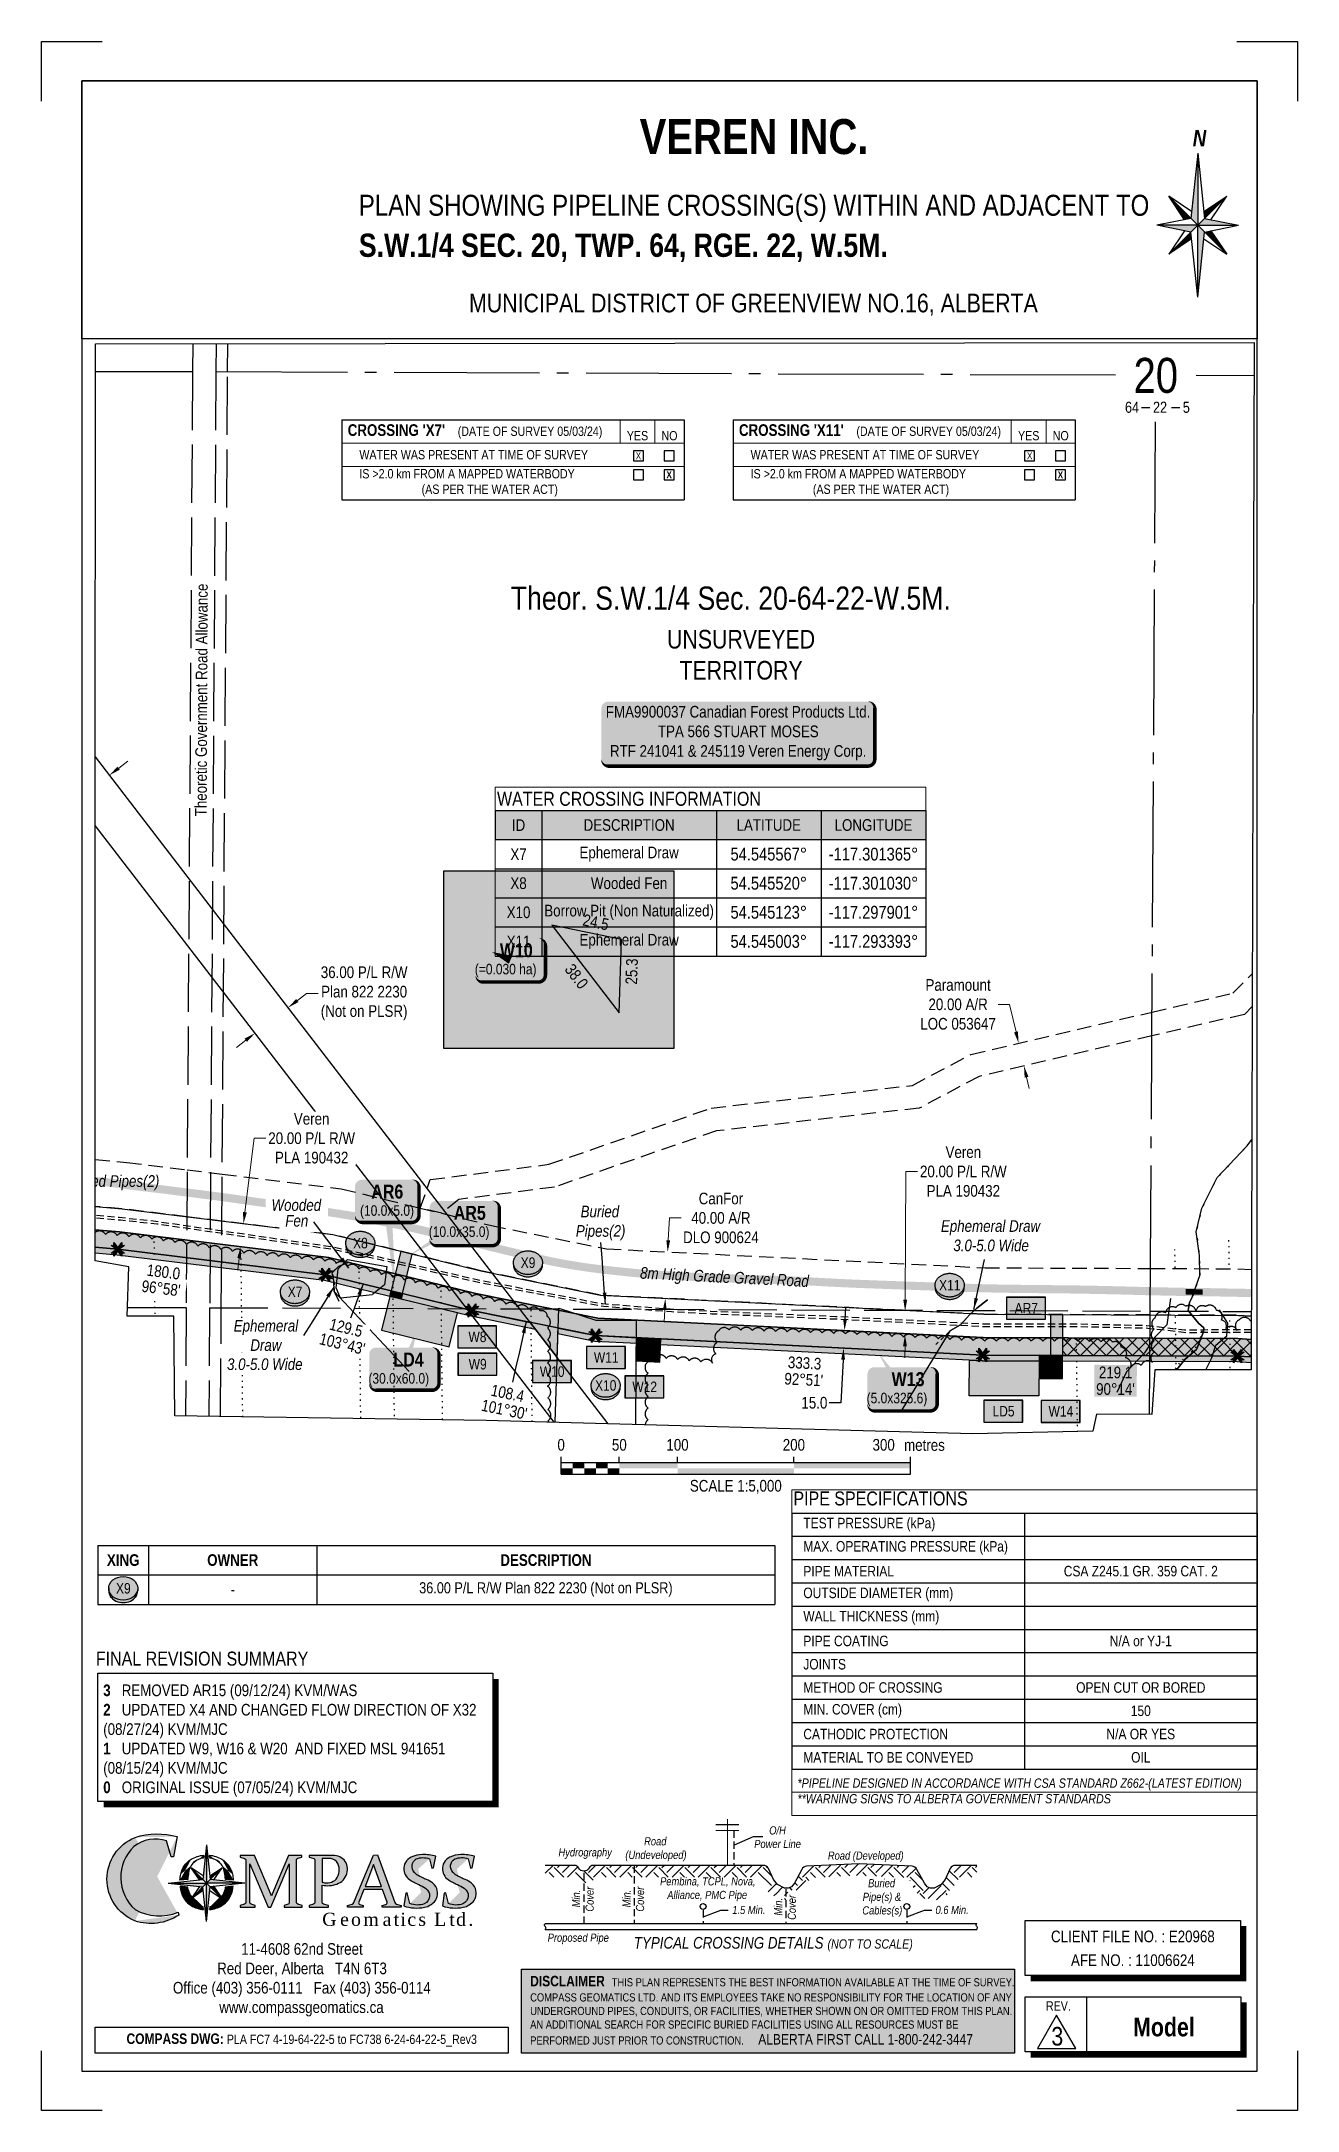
# Paper-space layout 'XING 3' of a CAD drawing. Extents: x -2321 to -1242, y 0 to 1778.
# The model-space entities are those that its viewports show. They can reach past a viewport. Long polylines and large blocks are cut down to what shows.
import ezdxf
from ezdxf.enums import TextEntityAlignment as Align

# ---------------------------------------------------------------- set-up
doc = ezdxf.new("R2010")
doc.units = 0
doc.header["$LTSCALE"] = 5
doc.header["$PDSIZE"] = 0.5
for name, pattern in [('0', [1, 1, 0]), ('foc-ACCESSROAD', [3.75, 2.5, -1.25]), ('foc-QUARTERLINE', [33, 25, -3, 2, -3]), ('foc-TIELINE', [1.875, 1.25, -0.625]), ('foc-TOPO', [1, 0.2, -0.8]), ('foc-TOPO-ephemeral', [6.25, 3.125, -0.625, 0.625, -0.625, 0.625, -0.625]), ('foc-UNSURVEYED', [12.5, 10, -2.5]), ('foc-WHEELTRACKS', [2, 0.4, -1.6]), ('UG_PIPE', [1.875, 1.25, -0.625])]:
    doc.linetypes.add(name, pattern=pattern)
doc.layers.get('Defpoints').update_dxf_attribs({"color": 9})
for name, color, linetype in [('10', 1, 'Continuous'), ('9', 3, 'Continuous'), ('AS-PIPE-UG', 44, 'UG_PIPE'), ('AS-PIPE-UG-T', 44, 'Continuous'), ('AS-ROADS', 254, 'Continuous'), ('AS-UNDERLAY-H', 141, 'Continuous'), ('C-RW', 13, 'Continuous'), ('C-SYMBOL', 7, 'Continuous'), ('CG-BORDER', 2, 'Continuous'), ('CG-LOGO', 7, 'Continuous'), ('CG-NORTH', 7, 'Continuous'), ('CG-NOTES', 7, 'Continuous'), ('F-AR', 190, 'foc-ACCESSROAD'), ('F-RW', 190, 'Continuous'), ('L-2', 7, 'Continuous'), ('L-BD1', 253, 'Continuous'), ('L-MON', 1, 'Continuous'), ('L-ROAD-T', 7, 'Continuous'), ('L-SECLBL', 7, 'Continuous'), ('L-SECQ', 8, 'foc-QUARTERLINE'), ('L-UNS-T', 3, 'Continuous'), ('L-USEC', 7, 'foc-UNSURVEYED'), ('P-CROSSINGS', 250, 'Continuous'), ('P-PROPOSED', 10, 'Continuous'), ('P-PROPOSED-H', 21, 'Continuous'), ('P-TEMP-BLOCKS', 250, 'Continuous'), ('P-TEMP-BLUE-BORE-H', 131, 'Continuous'), ('P-TEMP-H', 41, 'Continuous'), ('P-TEMP-NO CUT-H', 104, 'Continuous'), ('P-TEMP_ACCESS ROAD', 46, 'Continuous'), ('P-TEMP_LOG DECK', 46, 'Continuous'), ('P-TEMP_WORKSPACE', 46, 'Continuous'), ('P-TXT', 4, 'Continuous'), ('P-WORKAREA', 113, 'Continuous'), ('P-WORKAREA-H', 111, 'Continuous'), ('S-1', 1, 'Continuous'), ('S-2', 2, 'Continuous'), ('T-BUSH', 110, '0'), ('T-BUSH-T', 110, 'Continuous'), ('T-DRAW', 143, 'foc-TOPO-ephemeral'), ('T-LOW-AREA', 48, 'foc-TOPO'), ('T-SLOPE', 48, 'Continuous'), ('T-TIE', 201, 'foc-TIELINE'), ('T-VEGETATION-CHANGE', 104, 'foc-TOPO'), ('T-WATER', 160, 'Continuous'), ('T-WATER-P3', 160, 'foc-WHEELTRACKS'), ('T-WATER-T', 170, 'Continuous'), ('WETLAND', 143, 'Continuous'), ('WETLAND-T', 146, 'Continuous')]:
    doc.layers.add(name, color=color, linetype=linetype)
for name, color, linetype, lineweight in [('AS-GENERAL', 48, 'Continuous', 18), ('C-AR-T', 13, 'Continuous', 9), ('F-AR-T', 190, 'Continuous', 9), ('F-RW-T', 190, 'Continuous', 9), ('P-TEMP-T', 46, 'Continuous', 18), ('T-TEXT', 48, 'Continuous', 18)]:
    doc.layers.add(name, color=color, linetype=linetype, lineweight=lineweight)
doc.styles.add('0', font='ARIALN.TTF')
doc.styles.add('100L', font='ARIALN.TTF', dxfattribs={"height": 11})
doc.styles.add('175L', font='ARIALN.TTF', dxfattribs={"height": 20})
doc.styles.add('80', font='ARIALN.TTF', dxfattribs={"height": 10})
doc.styles.add('80CG', font='ARIALN.TTF', dxfattribs={"height": 10})
doc.styles.add('80L', font='ARIALN.TTF', dxfattribs={"height": 10})
doc.styles.add('80LS', font='ARIALNI.TTF', dxfattribs={"height": 10})
doc.styles.add('BOLD', font='ARIALNB.TTF')
doc.styles.add('Crossing', font='ARIALN.TTF', dxfattribs={"height": 10})
doc.styles.add('foc-LtypeFont', font='ARIALN.TTF', dxfattribs={"height": 7.35})
doc.styles.add('MtXpl_Arial_Narrow', font='ARIALNI.TTF')
doc.styles.add('SIMPLEX', font='ARIALN.TTF')
doc.styles.get("Standard").update_dxf_attribs({"font": 'ARIALN.TTF'})
doc.linetypes.add('foc-TOPO-flowdirection-NOLINE', pattern='A,0,[">",foc-LtypeFont,S=0.3,R=0,X=0,Y=-0.945],-20,[">",foc-LtypeFont,S=0.3,R=0,X=0,Y=-0.945],0', length=20)
doc.dimstyles.new('Compass 5 000', dxfattribs={"dimscale": 5, "dimtxt": 9, "dimasz": 2, "dimexe": 0.2, "dimexo": 0.0625, "dimgap": 0.5, "dimtad": 0, "dimtih": 1, "dimtoh": 1, "dimzin": 0, "dimdsep": 46, "dimtxsty": '80CG', "dimcen": 0.1, "dimse1": 1, "dimse2": 1, "dimclrd": 256, "dimclrt": 256, "dimaunit": 1, "dimadec": 4, "dimazin": 0, "dimtfac": 0.06, "dimtofl": 0, "dimtmove": 0, "dimatfit": 1, "dimfxl": 0.2, "dimtolj": 1, "dimtzin": 0, "dimlwd": -1, "dimarcsym": 0})

psp = doc.layouts.new('XING 3')

# ---------------------------------------------------------------- texts
at = {"insert": (-2076.3, 1711.2), "char_height": 9, "attachment_point": 1, "style": '80L'}
psp.add_mtext_dynamic_manual_height_columns('\\pi269.16452;{\\fArial Narrow|b1|i0|c0|p34;\\H3.3333x;\\C14;VEREN INC.}\\P\\pi366.2952;\\P\\pi27.86205;{\\H2x;PLAN SHOWING PIPELINE CROSSING(S) WITHIN AND ADJACENT TO\\P\\pi365.97665;\\H0.11111x; \\P\\pi140.20149;\\fArial Narrow|b1|i0|c0|p34;\\H9.9999x;S.W.1/4 SEC. 20, TWP. 64, RGE. 22, W.5M.}\\P\\pi366.2952;\\P\\pi365.97665;{\\H0.22222x; \\P\\pi122.54015;\\H8.0001x;MUNICIPAL DISTRICT OF GREENVIEW NO.16, ALBERTA}', width=732.59, gutter_width=45, heights=[0], dxfattribs=at)
at = {"layer": 'CG-NOTES', "insert": (-2268.1, 269.8), "char_height": 10, "attachment_point": 7, "style": '80'}
psp.add_mtext_dynamic_manual_height_columns('{\\fArial Narrow|b1|i0|c0|p34;\\C14;3   }REMOVED AR15 (09/12/24) KVM/WAS {\\fArial Narrow|b1|i0|c0|p34;\\C14;\\P2   }UPDATED X4 AND CHANGED FLOW DIRECTION OF X32 (08/27/24) KVM/MJC {\\fArial Narrow|b1|i0|c0|p34;\\C14;\\P1   }UPDATED W9, W16 & W20  AND FIXED MSL 941651 (08/15/24) KVM/MJC{\\fArial Narrow|b1|i0|c0|p34;\\C14; \\P0}   ORIGINAL ISSUE (07/05/24) KVM/MJC ', width=331.161, gutter_width=45, heights=[0], dxfattribs=at)
at = {"layer": 'CG-NOTES', "attachment_point": 1, "style": '80'}
for s, insert, char_height, width in [('\\pi77.33221;11-4608 62nd Street\\P\\pi56.72512;Red Deer, Alberta   T4N 6T3\\P\\pi18.6726;Office (403) 356-0111   Fax (403) 356-0114\\P\\pi58.50547;www.compassgeomatics.ca', (-2226.9, 143.9), 10, 257.83), ('\\pi25.12575;{\\fArial Narrow|b1|i0|c0|p34;\\H1.125x;\\C14;COMPASS DWG:} PLA FC7 4-19-64-22-5 to FC738 6-24-64-22-5_Rev3', (-2273.2, 66.3), 8, 350.451)]:
    psp.add_mtext(s, dxfattribs=dict(at, insert=insert, char_height=char_height, width=width))

msp = doc.modelspace()

# ---------------------------------------------------------------- texts
at = {"layer": 'AS-PIPE-UG-T', "char_height": 9.9948, "attachment_point": 1, "style": '80L'}
for s, width, insert in [('\\pi0.31954;{\\fArial Narrow|b0|i1|c0|p34;Buried Pipes(2)}', 78.3885, (480273.476, 6044346.256)), ('\\pi5.39988;{\\fArial Narrow|b0|i1|c0|p34;Buried \\P\\pi1.26833;Pipes(2)}', 43.95439, (480709.352, 6044320.047))]:
    msp.add_mtext_dynamic_manual_height_columns(s, width=width, gutter_width=50, heights=[0], dxfattribs=dict(at, insert=insert))
at = {"layer": 'C-SYMBOL', "color": 3, "style": '175L'}
msp.add_text('Theor. S.W.1/4 Sec. 20-64-22-W.5M.', height=20, dxfattribs=at).set_placement((480843.778, 6044826.068), align=Align.BOTTOM_CENTER)
at = {"layer": 'L-BD1', "style": '80L'}
for s, rotation, p in [('333.3', 357.1377, (480907.195, 6044184.901)), ("92°51'", 357.1377, (480906.483, 6044170.676)), ("101°30'", 348.4857, (480649.153, 6044144.971)), ('108.4', 348.4857, (480651.996, 6044158.927))]:
    msp.add_text(s, height=9.9947, rotation=rotation, dxfattribs=at).set_placement(p, align=Align.MIDDLE)
at = {"layer": 'L-BD1', "insert": (480356.911, 6044268.191), "char_height": 9.9947, "width": 28.18878, "attachment_point": 2, "rotation": 353.0324, "style": '80L'}
msp.add_mtext('180.0', dxfattribs=at)
at = {"layer": 'L-ROAD-T', "style": '80L'}
msp.add_text('Theoretic Government Road Allowance', height=10, rotation=89.737655, dxfattribs=at).set_placement((480388.84, 6044754.615), align=Align.MIDDLE_CENTER)
at = {"layer": 'L-UNS-T', "color": 3, "insert": (480852.595, 6044793.356), "char_height": 16, "attachment_point": 5, "style": '80L'}
msp.add_mtext_dynamic_manual_height_columns('UNSURVEYED TERRITORY', width=126.41479, gutter_width=47.5, heights=[0], dxfattribs=at)
at = {"layer": 'P-TEMP-T', "style": '80L'}
for s, rotation, p in [('24.5', 348.485683, (480727.849, 6044563.655)), ('38.0', 307.564609, (480711.239, 6044517.128)), ('25.3', 88.175891, (480758.564, 6044521.319))]:
    msp.add_text(s, height=9.9947, rotation=rotation, dxfattribs=at).set_placement(p, align=Align.MIDDLE)
at = {"layer": 'T-BUSH-T', "char_height": 9.99475, "attachment_point": 1, "rotation": 20, "style": '80LS'}
for s, width, insert in [('\\pi24.40888;5-10cm \\P\\pi16.90259;Reseeded\\P\\pi6.82602;Pine & Spruce', 86.00833, (480254.844, 6044203.599)), ('\\pi1.99227;10-25cm Spruce\\P\\pi1.99568;20cm Tamarack', 86.00833, (480434.366, 6044107.212)), ('\\pi1.34949;25cm Poplar \\P\\pi10.69315;& Spruce\\P\\pi0.46659;5-10cm Birch', 67.29671, (480797.981, 6044101.039))]:
    msp.add_mtext_dynamic_manual_height_columns(s, width=width, gutter_width=50, heights=[0], dxfattribs=dict(at, insert=insert))
at = {"layer": 'T-TEXT', "insert": (480766.128, 6044267.424), "char_height": 9.99475, "attachment_point": 1, "rotation": 357.1348, "style": '80LS'}
msp.add_mtext_dynamic_manual_height_columns('8m High Grade Gravel Road', width=145.8379, gutter_width=50, heights=[0], dxfattribs=at)

# ---------------------------------------------------------------- blocks, each defined once
blk = doc.blocks.new('cg-north')
at = {"linetype": 'Continuous'}
for points in [[(-0.3, 62), (-6.2, 6), (-0.3, 0.1)], [(-25.2, 25), (-11.6, 4.9), (-6.2, 6)], [(24.6, 25), (5, 11.8), (5.6, 6)], [(-0.3, 0.1), (-35.5, 0.1), (-6.2, -5.8)], [(5.6, 6), (-0.3, 0.1), (34.9, 0.1)], [(5.6, -5.8), (-0.3, 0.1), (-0.3, -61.7)], [(-5.6, -11.5), (-6.2, -5.8), (-25.2, -24.8)], [(11, -4.7), (5.6, -5.8), (24.6, -24.8)]]:
    blk.add_hatch(color=14, dxfattribs=at).paths.add_polyline_path(points)
at = {"color": 14, "linetype": 'Continuous'}
for p, q in [((-0.3, 62), (-6.2, 6)), ((-0.3, 62), (-0.3, 0.1)), ((-0.3, 62), (5.6, 6)), ((-0.3, 0.1), (-25.2, 25)), ((-11.6, 4.9), (-25.2, 25)), ((-5.6, 11.8), (-25.2, 25)), ((-0.3, 0.1), (24.6, 25)), ((5, 11.8), (24.6, 25)), ((11, 4.9), (24.6, 25)), ((-6.2, 6), (-35.5, 0.1)), ((-0.3, 0.1), (-35.5, 0.1)), ((-6.2, -5.8), (-35.5, 0.1)), ((-0.3, 0.1), (-25.2, -24.8)), ((-0.3, 0.1), (24.6, -24.8)), ((-0.3, -61.7), (-0.3, 0.1)), ((-0.3, 0.1), (34.9, 0.1)), ((5.6, 6), (34.9, 0.1)), ((5.6, -5.8), (34.9, 0.1)), ((-11.6, -4.7), (-25.2, -24.8)), ((-5.6, -11.5), (-25.2, -24.8)), ((-0.3, -61.7), (-6.2, -5.8)), ((-0.3, -61.7), (5.6, -5.8)), ((5, -11.5), (24.6, -24.8)), ((10.9, -4.5), (11, -4.7)), ((11, -4.7), (24.6, -24.8))]:
    blk.add_line(p, q, dxfattribs=at)
at = {"color": 14, "linetype": 'Continuous', "insert": (-10.2, 82), "char_height": 14, "width": 22.782, "attachment_point": 1, "style": '80CG'}
blk.add_mtext('\\pi5.63716;{\\fArial Narrow|b1|i1|c0|p34;N}', dxfattribs=at)
blk = doc.blocks.new('*U173')
at = {"layer": 'Defpoints'}
for p, q in [((0, 1778), (52.2, 1778)), ((0, 1726.5), (0, 1778)), ((1027.2, 1778), (1079.5, 1778)), ((1079.5, 1778), (1079.5, 1726.5)), ((0, 0), (0, 51.5)), ((1079.5, 51.5), (1079.5, 0)), ((52.2, 0), (0, 0)), ((1079.5, 0), (1027.2, 0))]:
    blk.add_line(p, q, dxfattribs=at)
at = {"layer": 'S-1'}
for p, q in [((0, 1778), (0, 1778)), ((1079.5, 1778), (1079.5, 1778)), ((0, 0), (0, 0)), ((1079.5, 0), (1079.5, 0))]:
    blk.add_line(p, q, dxfattribs=at)
at = {"layer": 'S-2'}
blk.add_lwpolyline([(34.7, 34), (1044.7, 34), (1044.7, 1744), (34.7, 1744)], close=True, dxfattribs=at)
at = {"style": '80', "flags": 1}
blk.add_attdef('PAGENUMBER', (52.2, 51.5), '', height=10, rotation=90, dxfattribs=at)
blk = doc.blocks.new('c_logo')
h = blk.add_hatch(color=256)
edge = h.paths.add_edge_path()
edge.add_arc((-141.8, -18.9), 63, 74.1661, 107.5113, ccw=False)
edge.add_line((-124.6, 41.7), (-127.8, 24.4))
edge.add_line((-127.8, 24.4), (-129.9, 24.3))
edge.add_line((-129.9, 24.3), (-133.7, 38))
edge.add_arc((-143.5, 10.5), 29.1, 70.3832, 129.1598)
edge.add_arc((-136.2, 6.6), 36.9, 134.0613, 228.3206)
edge.add_arc((-139.8, 16.8), 43.2, 241.0325, 291.7344)
edge.add_line((-123.8, -23.3), (-123.3, -25.7))
edge.add_arc((-147.3, 10.4), 43.4, 251.5179, 303.5841, ccw=False)
edge.add_arc((-146.1, 5.2), 38.8, 112.1026, 247.4698, ccw=False)
h = blk.add_hatch(color=256)
edge = h.paths.add_edge_path()
edge.add_arc((-89, 1.8), 33.4, 166.6682, 175.6601, ccw=False)
edge.add_arc((-102.3, 5.6), 19.6, 121.6531, 168.6953, ccw=False)
edge.add_arc((-99.6, 0.9), 25, 95.0736, 121.1383, ccw=False)
edge.add_line((-101.8, 25.8), (-102.1, 23.3))
edge.add_arc((-99.9, 6.4), 17.1, 97.444, 127.0912)
edge.add_arc((-98.7, 8.4), 16.4, 134.7148, 171.0442)
edge.add_arc((-73.8, 3.2), 41.8, 169.3159, 177.5034)
edge.add_line((-115.5, 5), (-122.3, 4.3))
at = {"linetype": 'Continuous'}
for points in [[(-99.4, 34.7), (-102.5, 4.9), (-99.4, 1.7)], [(-99.4, 1.7), (-132.4, 1.7), (-102.5, -1.4)], [(-112.7, 15), (-105.6, 4.5), (-102.5, 4.9)], [(-96.3, 4.9), (-99.4, 1.7), (-66.4, 1.7)], [(-96.3, -1.4), (-99.4, 1.7), (-99.4, -31.3)], [(-86.1, 15), (-96.6, 7.9), (-96.3, 4.9)], [(-102.2, -4.5), (-102.5, -1.4), (-112.7, -11.6)], [(-93.2, -1.1), (-96.3, -1.4), (-86.1, -11.6)]]:
    blk.add_hatch(color=14, dxfattribs=at).paths.add_polyline_path(points)
h = blk.add_hatch(color=256)
edge = h.paths.add_edge_path()
edge.add_arc((-99.1, 0.9), 25, 58.8617, 85.0803, ccw=False)
edge.add_arc((-96.4, 5.6), 19.6, 11.3047, 58.3469, ccw=False)
edge.add_arc((-109.7, 1.8), 33.4, 4.3278, 13.3318, ccw=False)
edge.add_line((-76.4, 4.3), (-83.2, 5))
edge.add_arc((-124.9, 3.2), 41.8, 2.487, 10.6841)
edge.add_arc((-100.1, 8.4), 16.4, 8.9558, 45.2852)
edge.add_arc((-98.8, 6.4), 17.1, 52.9088, 82.7833)
edge.add_line((-96.7, 23.3), (-97, 25.8))
h = blk.add_hatch(color=256)
edge = h.paths.add_edge_path()
edge.add_line((-48.6, 2.5), (-58.3, 25.6))
edge.add_line((-58.3, 25.6), (-70.6, 25.6))
edge.add_line((-70.6, 25.6), (-70.6, 24.2))
edge.add_line((-70.6, 24.2), (-66.8, 23))
edge.add_arc((-67.2, 21.6), 1.5, 0, 72.6157, ccw=False)
edge.add_line((-65.7, 21.6), (-65.7, 2.5))
edge.add_line((-65.7, 2.5), (-65.7, -14.9))
edge.add_arc((-67.2, -14.9), 1.5, -73.424, 0, ccw=False)
edge.add_line((-66.8, -16.3), (-70.5, -17.4))
edge.add_line((-70.5, -17.4), (-70.5, -18.9))
edge.add_line((-70.5, -18.9), (-57.6, -18.9))
edge.add_line((-57.6, -18.9), (-57.6, -17.5))
edge.add_line((-57.6, -17.5), (-61.1, -16.4))
edge.add_arc((-60.6, -15), 1.5, 180, 252.4646, ccw=False)
edge.add_line((-62.1, -15), (-62.1, 2.5))
edge.add_line((-62.1, 2.5), (-62.1, 18.4))
edge.add_line((-62.1, 18.4), (-46.4, -18.9))
edge.add_line((-46.4, -18.9), (-44.1, -18.9))
edge.add_line((-44.1, -18.9), (-35, 2.5))
edge.add_line((-35, 2.5), (-28.3, 18.3))
edge.add_line((-28.3, 18.3), (-28.3, 2.5))
edge.add_line((-28.3, 2.5), (-28.3, -15))
edge.add_arc((-29.8, -15), 1.5, -73.424, 0, ccw=False)
edge.add_line((-29.4, -16.4), (-32.7, -17.4))
edge.add_line((-32.7, -17.4), (-32.7, -18.9))
edge.add_line((-32.7, -18.9), (-17.3, -18.9))
edge.add_line((-17.3, -18.9), (-17.3, -17.5))
edge.add_line((-17.3, -17.5), (-21, -16.3))
edge.add_arc((-20.5, -14.9), 1.5, 180, 252.4646, ccw=False)
edge.add_line((-22, -14.9), (-22, 2.5))
edge.add_line((-22, 2.5), (-22, 21.7))
edge.add_arc((-20.5, 21.7), 1.5, 107.3843, 180, ccw=False)
edge.add_line((-21, 23.1), (-17.4, 24.2))
edge.add_line((-17.4, 24.2), (-17.4, 25.6))
edge.add_line((-17.4, 25.6), (-29.1, 25.6))
edge.add_line((-29.1, 25.6), (-38.8, 2.5))
edge.add_line((-38.8, 2.5), (-43.7, -9.1))
edge.add_line((-43.7, -9.1), (-48.6, 2.5))
h = blk.add_hatch(color=256)
h.paths.add_polyline_path([(7.6, 25.6), (-11.1, 25.6), (-11.1, 24.2), (-7.3, 23, -0.326805), (-6.3, 21.6), (-6.3, -14.9, -0.331803), (-7.4, -16.3), (-11.1, -17.4), (-11.1, -18.9), (5.3, -18.9), (5.3, -17.5), (1, -16.2, -0.327162), (0, -14.7), (0, 0, 0.135693), (12.6, 1, 0.518306), (18.8, 21.8, 0.201798)])
h.paths.add_polyline_path([(0, 22.9, -0.05909), (7.3, 22.8, -0.236459), (13.3, 18.7, -0.297964), (11.9, 5.1, -0.269959), (0.5, 2.5, -0.011455), (0, 2.6)], flags=16)
h = blk.add_hatch(color=256)
h.paths.add_polyline_path([(47.4, 26.1), (44.1, 25.8), (34.4, 2.5), (27.1, -15, -0.225541), (25.7, -16.2), (21.8, -17.4), (21.8, -18.9), (34.7, -18.9), (35.3, -18.9), (35.3, -17.5), (32.4, -16.6, -0.43446), (31.4, -14.6), (35.8, -3.6), (51.8, -3.6), (55.7, -14.5, -0.430441), (54.7, -16.5), (51.5, -17.4), (51.5, -18.9), (67.8, -18.9), (67.8, -17.5), (63.9, -16.3, -0.232291), (62.4, -14.9), (56.1, 2.5)])
h.paths.add_polyline_path([(44.1, 17.7), (49.6, 2.5), (50.9, -1.1), (36.8, -1.1), (38.2, 2.5)], flags=16)
h = blk.add_hatch(color=256)
edge = h.paths.add_edge_path()
edge.add_arc((103.3, 50.8), 54.1, 243.1997, 248.1345)
edge.add_arc((69.9, -30.2), 33.5, 55.7647, 66.7239, ccw=False)
edge.add_arc((84.5, -9), 7.7, -65.6478, 57.1428, ccw=False)
edge.add_arc((81.8, 0.7), 17.7, 248.3428, 289.4425, ccw=False)
edge.add_line((75.3, -15.8), (73.1, -6.7))
edge.add_line((73.1, -6.7), (71.7, -6.9))
edge.add_line((71.7, -6.9), (70.1, -17.8))
edge.add_arc((81.2, 14.2), 33.9, 250.8905, 281.4155)
edge.add_arc((84.6, -3.1), 16.2, 281.7683, 321.9948)
edge.add_arc((87.3, -7), 11.8, 328.8789, 398.35)
edge.add_arc((79.7, -17.6), 24.7, 46.7096, 54.4302)
edge.add_arc((79.7, -17.6), 24.7, 54.4302, 70.3091)
edge.add_arc((139.4, 119.6), 125, 243.6166, 245.7228, ccw=False)
edge.add_arc((89.5, 20.6), 14.2, 223.2297, 246.3738, ccw=False)
edge.add_arc((84.7, 16.1), 7.62, 121.2723, 223.353, ccw=False)
edge.add_arc((86.6, 7.5), 16.2, 69.6826, 111.1397, ccw=False)
edge.add_line((92.2, 22.7), (94.3, 14.7))
edge.add_line((94.3, 14.7), (95.6, 14.9))
edge.add_line((95.6, 14.9), (97.6, 24.9))
edge.add_arc((87.2, -14.4), 40.7, 75.2956, 91.6843)
edge.add_arc((86, 5.6), 20.7, 89.7518, 117.221)
edge.add_arc((80.5, 14.4), 10.4, 112.8657, 186.9967)
edge.add_arc((81.9, 14.2), 11.8, 185.0082, 240.0685)
edge.add_arc((103.3, 50.8), 54.1, 239.829, 243.1997)
h = blk.add_hatch(color=256)
edge = h.paths.add_edge_path()
edge.add_arc((136.5, 50.8), 54.1, 243.1997, 248.1345)
edge.add_arc((103.1, -30.2), 33.5, 55.7647, 66.7239, ccw=False)
edge.add_arc((117.7, -9), 7.7, -65.6478, 57.1428, ccw=False)
edge.add_arc((115, 0.7), 17.7, 248.3428, 289.4425, ccw=False)
edge.add_line((108.5, -15.8), (106.3, -6.7))
edge.add_line((106.3, -6.7), (104.8, -6.9))
edge.add_line((104.8, -6.9), (103.3, -17.8))
edge.add_arc((114.4, 14.2), 33.9, 250.8905, 281.4155)
edge.add_arc((117.8, -3.1), 16.2, 281.7683, 321.9948)
edge.add_arc((120.5, -7), 11.8, 328.8789, 398.35)
edge.add_arc((112.8, -17.6), 24.7, 46.7096, 54.4302)
edge.add_arc((112.8, -17.6), 24.7, 54.4302, 70.3091)
edge.add_arc((172.5, 119.6), 125, 243.6166, 245.7228, ccw=False)
edge.add_arc((122.7, 20.6), 14.2, 223.2297, 246.3738, ccw=False)
edge.add_arc((117.9, 16.1), 7.62, 121.2723, 223.353, ccw=False)
edge.add_arc((119.8, 7.5), 16.2, 69.6826, 111.1397, ccw=False)
edge.add_line((125.4, 22.7), (127.5, 14.7))
edge.add_line((127.5, 14.7), (128.8, 14.9))
edge.add_line((128.8, 14.9), (130.8, 24.9))
edge.add_arc((120.4, -14.4), 40.7, 75.2956, 91.6843)
edge.add_arc((119.2, 5.6), 20.7, 89.7518, 117.221)
edge.add_arc((113.7, 14.4), 10.4, 112.8657, 186.9967)
edge.add_arc((115.1, 14.2), 11.8, 185.0082, 240.0685)
edge.add_arc((136.5, 50.8), 54.1, 239.829, 243.1997)
h = blk.add_hatch(color=256)
edge = h.paths.add_edge_path()
edge.add_arc((-89, 3), 33.4, 186.7164, 193.3318)
edge.add_arc((-102.3, -0.8), 19.6, 191.3047, 238.3469)
edge.add_arc((-99.6, 3.9), 25, 238.8617, 264.5936)
edge.add_line((-102, -21), (-102.2, -18.5))
edge.add_arc((-99.9, -1.6), 17.1, 232.9088, 262.0641, ccw=False)
edge.add_arc((-98.7, -3.6), 16.4, 188.9558, 225.2852, ccw=False)
edge.add_arc((-73.8, 1.6), 41.8, 184.3813, 190.6841, ccw=False)
edge.add_line((-115.5, -1.6), (-122.2, -0.9))
h = blk.add_hatch(color=256)
edge = h.paths.add_edge_path()
edge.add_arc((-124.9, 1.6), 41.8, 349.3159, 355.6284, ccw=False)
edge.add_arc((-100.1, -3.6), 16.4, 314.7148, 351.0442, ccw=False)
edge.add_arc((-98.8, -1.6), 17.1, 277.7082, 307.0912, ccw=False)
edge.add_line((-96.5, -18.5), (-96.8, -21))
edge.add_arc((-99.1, 3.9), 25, 275.2524, 301.1383)
edge.add_arc((-96.4, -0.8), 19.6, 301.6531, 348.6953)
edge.add_arc((-109.7, 3), 33.4, 346.6682, 353.2958)
edge.add_line((-76.6, -0.9), (-83.3, -1.6))
at = {"color": 14, "linetype": 'Continuous'}
for p, q in [((-99.4, 34.7), (-102.5, 4.9)), ((-99.4, 34.7), (-99.4, 1.7)), ((-99.4, 34.7), (-96.3, 4.9)), ((-132.4, 1.7), (-102.5, 4.9)), ((-132.4, 1.7), (-102.5, -1.4)), ((-132.4, 1.7), (-99.4, 1.7)), ((-99.4, 1.7), (-112.7, 15)), ((-105.6, 4.5), (-112.7, 15)), ((-102.2, 7.9), (-112.7, 15)), ((-99.4, 1.7), (-112.7, -11.6)), ((-99.4, 1.7), (-86.1, 15)), ((-66.4, 1.7), (-99.4, 1.7)), ((-99.4, 1.7), (-86.1, -11.6)), ((-99.4, -31.3), (-99.4, 1.7)), ((-96.6, 7.9), (-86.1, 15)), ((-66.4, 1.7), (-96.3, 4.9)), ((-66.4, 1.7), (-96.3, -1.4)), ((-93.2, 4.5), (-86.1, 15)), ((-105.6, -1.1), (-112.7, -11.6)), ((-102.2, -4.5), (-112.7, -11.6)), ((-99.4, -31.3), (-102.5, -1.4)), ((-99.4, -31.3), (-96.3, -1.4)), ((-96.6, -4.5), (-86.1, -11.6)), ((-93.2, -1.1), (-86.1, -11.6))]:
    blk.add_line(p, q, dxfattribs=at)
at = {"flags": 128}
for points in [[(-160.8, 41.1, -0.146532), (-124.6, 41.7), (-127.8, 24.4), (-129.9, 24.3), (-133.7, 38, 0.262236), (-161.9, 33.1, 0.436158), (-160.8, -21, 0.22491), (-123.8, -23.3), (-123.3, -25.7, -0.231173), (-161, -30.7, -0.670499)], [(-122.3, 4.3, -0.039254), (-121.5, 9.5, -0.208192), (-112.6, 22.3, -0.114221), (-101.8, 25.8), (-102.1, 23.3, 0.130087), (-110.2, 20, 0.159858), (-114.8, 10.9, 0.03574), (-115.5, 5)], [(-97, 25.8, -0.114902), (-86.2, 22.3, -0.208192), (-77.2, 9.5, -0.039307), (-76.4, 4.3), (-83.2, 5, 0.035782), (-83.9, 10.9, 0.159858), (-88.5, 20, 0.131095), (-96.7, 23.3)], [(-48.6, 2.5), (-58.3, 25.6), (-70.6, 25.6), (-70.6, 24.2), (-66.8, 23, -0.327892), (-65.7, 21.6), (-65.7, 2.5), (-65.7, -14.9, -0.331803), (-66.8, -16.3), (-70.5, -17.4), (-70.5, -18.9), (-57.6, -18.9), (-57.6, -17.5), (-61.1, -16.4, -0.327162), (-62.1, -15), (-62.1, 2.5), (-62.1, 18.4), (-46.4, -18.9), (-44.1, -18.9), (-35, 2.5), (-28.3, 18.3), (-28.3, 2.5), (-28.3, -15, -0.331803), (-29.4, -16.4), (-32.7, -17.4), (-32.7, -18.9), (-17.3, -18.9), (-17.3, -17.5), (-21, -16.3, -0.327162), (-22, -14.9), (-22, 2.5), (-22, 21.7, -0.327892), (-21, 23.1), (-17.4, 24.2), (-17.4, 25.6), (-29.1, 25.6), (-38.8, 2.5), (-43.7, -9.1)], [(78.9, 2.5, 0.021535), (83.1, 0.5, -0.047855), (88.7, -2.5, -0.593701), (87.7, -16, -0.181278), (75.3, -15.8), (73.1, -6.7), (71.7, -6.9), (70.1, -17.8, 0.133984), (87.9, -19, 0.177346), (97.4, -13.1, 0.312763), (96.6, 0.4, 0.0337), (94, 2.5, 0.069396), (88, 5.6, -0.00919), (83.8, 7.6, -0.10133), (79.2, 10.9, -0.477408), (80.8, 22.6, -0.18289), (92.2, 22.7), (94.3, 14.7), (95.6, 14.9), (97.6, 24.9, 0.071631), (86.1, 26.3, 0.120434), (76.5, 24, 0.335231), (70.2, 13.1, 0.244978), (76.1, 4, 0.014709)], [(112.1, 2.5, 0.021535), (116.3, 0.5, -0.047855), (121.9, -2.5, -0.593701), (120.9, -16, -0.181278), (108.5, -15.8), (106.3, -6.7), (104.8, -6.9), (103.3, -17.8, 0.133984), (121.1, -19, 0.177346), (130.6, -13.1, 0.312763), (129.8, 0.4, 0.0337), (127.2, 2.5, 0.069396), (121.2, 5.6, -0.00919), (117, 7.6, -0.10133), (112.4, 10.9, -0.477408), (113.9, 22.6, -0.18289), (125.4, 22.7), (127.5, 14.7), (128.8, 14.9), (130.8, 24.9, 0.071631), (119.2, 26.3, 0.120434), (109.7, 24, 0.335231), (103.4, 13.1, 0.244978), (109.3, 4, 0.014709)], [(-122.2, -0.9, 0.028873), (-121.5, -4.7, 0.208192), (-112.6, -17.5, 0.11275), (-102, -21), (-102.2, -18.5, -0.127905), (-110.2, -15.2, -0.159858), (-114.8, -6.1, -0.027508), (-115.5, -1.6)], [(-83.3, -1.6, -0.02755), (-83.9, -6.1, -0.159858), (-88.5, -15.2, -0.128915), (-96.5, -18.5), (-96.8, -21, 0.113431), (-86.2, -17.5, 0.208192), (-77.2, -4.7, 0.028926), (-76.6, -0.9)]]:
    blk.add_lwpolyline(points, format="xyb", close=True, dxfattribs=at)
for points in [[(-11.1, -18.9), (5.3, -18.9), (5.3, -17.5), (1, -16.2, -0.327162), (0, -14.7), (0, 0, 0.135693), (12.6, 1, 0.518306), (18.8, 21.8, 0.201798), (7.6, 25.6), (-11.1, 25.6), (-11.1, 24.2), (-7.3, 23, -0.326805), (-6.3, 21.6), (-6.3, -14.9, -0.331803), (-7.4, -16.3), (-11.1, -17.4), (-11.1, -18.9), (1.8, -18.9)], [(0.5, 2.5, 0.269959), (11.9, 5.1, 0.297964), (13.3, 18.7, 0.236459), (7.3, 22.8, 0.05909), (0, 22.9), (0, 2.6, 0.011455), (0.5, 2.5, 0.011455)], [(34.7, -18.9), (21.8, -18.9), (21.8, -17.4), (25.7, -16.2, 0.225541), (27.1, -15), (34.4, 2.5), (44.1, 25.8), (47.4, 26.1), (56.1, 2.5), (62.4, -14.9, 0.232291), (63.9, -16.3), (67.8, -17.5), (67.8, -18.9), (51.5, -18.9), (51.5, -17.4), (54.7, -16.5, 0.430441), (55.7, -14.5), (51.8, -3.6), (35.8, -3.6), (31.4, -14.6, 0.43446), (32.4, -16.6), (35.3, -17.5), (35.3, -18.9), (21.8, -18.9)]]:
    blk.add_lwpolyline(points, format="xyb", dxfattribs=at)
blk.add_lwpolyline([(50.9, -1.1), (49.6, 2.5), (44.1, 17.7), (38.2, 2.5), (36.8, -1.1)], close=True, dxfattribs=at)
at = {"insert": (0, -23.7), "char_height": 11.25, "width": 132.416, "attachment_point": 1, "style": '80CG'}
blk.add_mtext('{\\fBook Antiqua|b0|i0|c0|p18;\\T1.25;Geomatics Ltd.}', dxfattribs=at)
blk = doc.blocks.new('*U174')
at = {"layer": 'CG-NOTES'}
h = blk.add_hatch(dxfattribs=at)
h.set_pattern_fill('EARTH', color=256, scale=2.5, angle=45)
h.set_pattern_definition([(45, (-342.701, 88.198), (2e-15, 22.45064), [15.875, -15.875]), (45, (-346.91, 92.408), (2e-15, 22.45064), [15.875, -15.875]), (45, (-351.12, 96.617), (2e-15, 22.45064), [15.875, -15.875]), (135, (-351.12, 99.424), (-22.45064, 2e-15), [15.875, -15.875]), (135, (-346.91, 103.633), (-22.45064, 2e-15), [15.875, -15.875]), (135, (-342.701, 107.843), (-22.45064, 2e-15), [15.875, -15.875])])
edge = h.paths.add_edge_path()
edge.add_line((15.1, 1.3), (15.1, 3.7))
edge.add_line((15.1, 3.7), (22.6, 3.7))
edge.add_line((22.6, 3.7), (22.6, -1.3))
edge.add_line((22.6, -1.3), (25.5, -1.3))
edge.add_line((25.5, -1.3), (25.5, 7.1))
edge.add_line((25.5, 7.1), (34.7, 7.1))
edge.add_line((34.7, 7.1), (34.7, 1.6))
edge.add_line((34.7, 1.6), (35.1, 1.8))
edge.add_line((35.1, 1.8), (39.6, 7.4))
edge.add_line((39.6, 7.4), (45, 17.7))
edge.add_line((45, 17.7), (87, 19.7))
edge.add_line((87, 19.7), (129, 17.7))
edge.add_line((129, 17.7), (134.5, 7.4))
edge.add_line((134.5, 7.4), (139, 1.8))
edge.add_line((139, 1.8), (146, -1.3))
edge.add_line((146, -1.3), (153.7, -1.3))
edge.add_line((153.7, -1.3), (164.1, 3.9))
edge.add_line((164.1, 3.9), (169.5, 11.1))
edge.add_line((169.5, 11.1), (172.9, 18.3))
edge.add_line((172.9, 18.3), (188, 18.3))
edge.add_line((188, 18.3), (188, 28.3))
edge.add_line((188, 28.3), (169.7, 28.3))
edge.add_arc((169.7, 23.3), 5, 90, 154.7868)
edge.add_line((165.2, 25.5), (160.9, 16.3))
edge.add_line((160.9, 16.3), (157.5, 11.8))
edge.add_line((157.5, 11.8), (151.3, 8.7))
edge.add_line((151.3, 8.7), (148.2, 8.7))
edge.add_line((148.2, 8.7), (145.3, 10))
edge.add_line((145.3, 10), (142.9, 12.9))
edge.add_line((142.9, 12.9), (136.5, 24.9))
edge.add_arc((132.1, 22.6), 5, 27.9925, 87.3009)
edge.add_line((132.3, 27.6), (87, 29.7))
edge.add_line((87, 29.7), (41.7, 27.6))
edge.add_arc((42, 22.6), 5, 92.6991, 152.0075)
edge.add_line((37.6, 24.9), (31.2, 12.9))
edge.add_line((31.2, 12.9), (28.8, 10))
edge.add_line((28.8, 10), (25.9, 8.7))
edge.add_line((25.9, 8.7), (22.7, 8.7))
edge.add_line((22.7, 8.7), (16.6, 11.8))
edge.add_line((16.6, 11.8), (13.2, 16.3))
edge.add_line((13.2, 16.3), (8.9, 25.5))
edge.add_arc((4.4, 23.3), 5, 25.2132, 90)
edge.add_line((4.4, 28.3), (-141.6, 28.3))
edge.add_arc((-141.6, 24.3), 4, 90, 153.6122)
edge.add_arc((-149.7, 28.3), 5, 206.3878, 333.6122, ccw=False)
edge.add_arc((-157.8, 24.3), 4, 26.3878, 90)
edge.add_line((-157.8, 28.3), (-182.8, 28.3))
edge.add_line((-182.8, 28.3), (-182.8, 18.3))
edge.add_line((-182.8, 18.3), (-160.9, 18.3))
edge.add_arc((-149.7, 28.3), 15, 221.8103, 318.1897)
edge.add_line((-138.5, 18.3), (1.2, 18.3))
edge.add_line((1.2, 18.3), (4.6, 11.1))
edge.add_line((4.6, 11.1), (10, 3.9))
edge.add_line((10, 3.9), (15.1, 1.3))
at = {"flags": 128}
for points in [[(-183, -26.7, 0.098196), (-182.5, -25.8, 0.115025), (-182.5, -25, 0.189102), (-183, -24.2, -0.189102), (-183.5, -23.3, -0.115025), (-183.4, -22.5, -0.098196), (-183, -21.7)], [(188, -26.7, 0.098196), (188.4, -25.8, 0.115025), (188.5, -25, 0.189102), (188, -24.2, -0.189102), (187.5, -23.3, -0.115025), (187.5, -22.5, -0.098196), (188, -21.7)]]:
    blk.add_lwpolyline(points, format="xyb", dxfattribs=at)
at = {"layer": 'CG-NOTES', "const_width": 1, "flags": 128}
for points in [[(-36.3, 63.3), (-16.3, 63.3)], [(-36.3, 58.3), (-16.3, 58.3)], [(-26.3, 28.3), (-26.3, 68.3)]]:
    blk.add_lwpolyline(points, dxfattribs=at)
at = {"layer": 'CG-NOTES', "flags": 128}
for points in [[(-20.2, 46.1), (-3.9, 53.2), (4, 53.2)], [(-47.2, -16), (-32.1, -10.3), (-25.7, -10.3)], [(127.8, -16), (143, -10.3), (149.3, -10.3)], [(-183, -21.7), (188, -21.7)], [(-183, -26.7), (188, -26.7)]]:
    blk.add_lwpolyline(points, dxfattribs=at)
blk.add_lwpolyline([(188, 28.3), (169.7, 28.3, 0.290464), (165.2, 25.5), (160.9, 16.3), (157.5, 11.8), (151.3, 8.7), (148.2, 8.7), (145.3, 10), (142.9, 12.9), (136.5, 24.9, 0.264717), (132.3, 27.6), (87, 29.7), (41.7, 27.6, 0.264717), (37.6, 24.9), (31.2, 12.9), (28.8, 10), (25.9, 8.7), (22.7, 8.7), (16.6, 11.8), (13.2, 16.3), (8.9, 25.5, 0.290464), (4.4, 28.3), (-141.6, 28.3, 0.284915), (-145.2, 26.1, -0.620174), (-154.2, 26.1, 0.284915), (-157.8, 28.3), (-182.8, 28.3)], format="xyb", dxfattribs=at)
at = {"layer": 'CG-NOTES'}
for centre in [(-47.2, -7), (127.8, -7)]:
    blk.add_circle(centre, 2.5, dxfattribs=at)
at = {"layer": 'T-TIE'}
for p, q in [((-20.8, 58.3), (-20.8, 28.3)), ((-149.8, 22), (-149.8, -21.7)), ((-106.5, 28.3), (-106.5, -21.7)), ((23.9, 7.9), (23.9, -21.7)), ((-47.2, -10.3), (-47.2, -21.7)), ((127.8, -10.3), (127.8, -21.7))]:
    blk.add_line(p, q, dxfattribs=at)
at = {"layer": 'CG-NOTES', "attachment_point": 1}
for s, width, gutter_width, insert, char_height, style in [('\\pi13.10151;{\\fArial Narrow|b0|i1|c0|p34;O/H\\P\\pi0.22838;Power Line}', 39.983, 47.5, (-3.5, 61.9), 7, '80'), ('\\pi0.20212;{\\fArial Narrow|b0|i1|c0|p34;Hydrography}', 46.463, 47.5, (-171.7, 43), 7, '80'), ('\\pi16.51556;{\\fArial Narrow|b0|i1|c0|p34;Road\\P\\pi0.37402;(Undeveloped)}', 52.202, 47.5, (-114.4, 52.5), 7, '80'), ('\\pi8.62598;{\\fArial Narrow|b0|i1|c0|p34;Road (Developed)}', 81.474, 47.5, (51.4, 40.2), 7, '80'), ('\\pi0.22838;{\\fArial Narrow|b0|i1|c0|p34;Pembina, TCPL, Nova,\\P\\pi6.41665;Alliance, PMC Pipe}', 81.267, 47.5, (-84.4, 18.1), 7, '80'), ('\\pi8.66471;{\\fArial Narrow|b0|i1|c0|p34;Buried \\P\\pi4.04261;Pipe(s) &\\P\\pi3.71553;Cables(s)}', 40.55, 47.5, (85.9, 16.5), 7, '80'), ('\\pi0.62947;{\\fArial Narrow|b0|i1|c0|p34;1.5 Min.}', 27.803, 47.5, (-22.8, -6.5), 7, '80'), ('\\pi0.31911;{\\fArial Narrow|b0|i1|c0|p34;0.6 Min.}', 27.803, 47.5, (152.2, -6.5), 7, '80'), ('\\pi0.22838;{\\fArial Narrow|b0|i1|c0|p34;Proposed Pipe}', 52.475, 47.5, (-181, -30.3), 7, '80'), ('\\pi1.9472;{\\fArial Narrow|b0|i1|c0|p34;\\H0.90909x;TYPICAL CROSSING DETAILS\\H1.1x; \\H0.72727x;(NOT TO SCALE)}', 241.785, 55, (-108.7, -33.2), 11, '100L')]:
    blk.add_mtext_dynamic_manual_height_columns(s, width=width, gutter_width=gutter_width, heights=[0], dxfattribs=dict(at, insert=insert, char_height=char_height, style=style))
at = {"layer": 'CG-NOTES', "char_height": 7, "attachment_point": 1, "rotation": 90, "style": '80'}
for insert in [(-159.9, -11.8), (-116.6, -11.8), (13.8, -18.9)]:
    blk.add_mtext_dynamic_manual_height_columns('\\pi4.09366;{\\fArial Narrow|b0|i1|c0|p34;Min.\\P\\pi0.39789;Cover}', width=22.154, gutter_width=47.5, heights=[0], dxfattribs=dict(at, insert=insert))
blk = doc.blocks.new('xing')
h = blk.add_hatch(color=50)
h.dxf.hatch_style = 1
edge = h.paths.add_edge_path()
edge.add_ellipse((-0.5, 0.4), major_axis=(-12.5, 0), ratio=0.816297, start_angle=0, end_angle=360)
h = blk.add_hatch(color=250)
h.dxf.hatch_style = 1
edge = h.paths.add_edge_path()
edge.add_ellipse((-0.5, -1.7), major_axis=(-12.5, 0), ratio=0.816297, start_angle=0, end_angle=180)
edge.add_line((12, -1.7), (12, 0.4))
edge.add_ellipse((-0.5, 0.4), major_axis=(-12.5, 0), ratio=0.816297, start_angle=0, end_angle=180, ccw=False)
edge.add_line((-13, 0.4), (-13, -1.7))
at = {"color": 250}
blk.add_ellipse((-0.5, 0.4), major_axis=(-12.5, 0), ratio=0.816297, dxfattribs=at)
blk.add_ellipse((-0.5, -1.7), major_axis=(-12.5, 0), ratio=0.816297, start_param=0, end_param=3.141593, dxfattribs=at)
at = {"layer": 'P-CROSSINGS'}
for p, q in [((-13, 0.4), (-13, -1.7)), ((12, 0.4), (12, -1.7))]:
    blk.add_line(p, q, dxfattribs=at)
at = {"color": 250, "style": 'Crossing'}
blk.add_attdef('CROSSING', text='', height=9, dxfattribs=at).set_placement((-0.4, 0.4), align=Align.MIDDLE_CENTER)
blk = doc.blocks.new('*T190')
at = {"layer": 'CG-NOTES', "color": 0, "lineweight": -2, "transparency": 16777216}
for q in [(581.7, 0), (0, -50.5)]:
    blk.add_line((0, 0), q, dxfattribs=at)
at = {"layer": 'CG-NOTES', "color": 0, "linetype": 'ByBlock', "lineweight": -2, "transparency": 16777216}
for p, q in [((43.6, 0), (43.6, -50.5)), ((188.2, 0), (188.2, -50.5)), ((581.7, 0), (581.7, -50.5)), ((0, -25), (581.7, -25)), ((0, -50.5), (581.7, -50.5))]:
    blk.add_line(p, q, dxfattribs=at)
at = {"layer": 'CG-NOTES', "color": 0, "linetype": 'Continuous', "transparency": 16777216}
blk.add_blockref('xing', (22.3, -37.1), dxfattribs=at).add_auto_attribs({'CROSSING': 'X9'})
at = {"layer": 'CG-NOTES', "color": 0, "linetype": 'Continuous', "transparency": 16777216, "attachment_point": 5}
for s, insert, char_height, width in [('{\\fArial Narrow|b1|i0|c0|p34;XING}', (21.8, -12.5), 10, 40.591), ('{\\fArial Narrow|b1|i0|c0|p34;OWNER}', (115.9, -12.5), 10, 141.63), ('{\\fArial Narrow|b1|i0|c0|p34;DESCRIPTION}', (385, -12.5), 10, 390.528), ('36.00 P/L R/W Plan 822 2230 (Not on PLSR)', (385, -37.7), 9.5, 390.528), ('-', (115.9, -37.7), 9.5, 141.63)]:
    blk.add_mtext(s, dxfattribs=dict(at, insert=insert, char_height=char_height, width=width))
blk = doc.blocks.new('*T191')
at = {"layer": 'CG-NOTES', "color": 0, "lineweight": -2, "transparency": 16777216}
for p, q in [((0, -20), (200, -20)), ((0, -20), (0, -240)), ((200, -20), (200, -240)), ((400, -20), (400, -240)), ((0, -40), (400, -40)), ((0, -60), (400, -60)), ((0, -80), (400, -80)), ((0, -100), (400, -100)), ((0, -120), (400, -120)), ((0, -140), (400, -140)), ((0, -160), (400, -160)), ((0, -180), (400, -180)), ((0, -200), (400, -200)), ((0, -220), (400, -220)), ((0, -240), (400, -240))]:
    blk.add_line(p, q, dxfattribs=at)
at = {"layer": 'CG-NOTES', "color": 0, "linetype": 'ByBlock', "lineweight": -2, "transparency": 16777216}
blk.add_line((200, -20), (400, -20), dxfattribs=at)
at = {"layer": 'Defpoints', "color": 8, "linetype": 'ByBlock', "lineweight": 0, "transparency": 16777216}
for p, q in [((0, 0), (400, 0)), ((0, 0), (0, -20)), ((400, 0), (400, -20)), ((0, -240), (0, -280)), ((400, -240), (400, -280)), ((0, -260), (400, -260)), ((0, -280), (400, -280))]:
    blk.add_line(p, q, dxfattribs=at)
at = {"layer": 'CG-NOTES', "color": 0, "transparency": 16777216}
for s, insert, char_height, width, attachment_point in [('{\\C14;PIPE SPECIFICATIONS}', (1.5, -1.5), 12, 397, 1), ('TEST PRESSURE (kPa)', (10, -30), 9, 180, 4), ('MAX. OPERATING PRESSURE (kPa)', (10, -50), 9, 180, 4), ('PIPE MATERIAL', (10, -70), 9, 180, 4), ('OUTSIDE DIAMETER (mm)', (10, -90), 9, 180, 4), ('WALL THICKNESS (mm)', (10, -110), 9, 180, 4), ('PIPE COATING', (10, -130), 9, 180, 4), ('JOINTS', (10, -150), 9, 180, 4), ('METHOD OF CROSSING', (10, -170), 9, 180, 4), ('MIN. COVER (cm)', (10, -190), 9, 180, 4), ('CATHODIC PROTECTION', (10, -210), 9, 180, 4), ('MATERIAL TO BE CONVEYED', (10, -230), 9, 180, 4), ('{\\fArial Narrow|b0|i1|c0|p34;*PIPELINE DESIGNED IN ACCORDANCE WITH CSA STANDARD Z662-(LATEST EDITION)}', (5, -258.5), 8, 390, 7), ('{\\fArial Narrow|b0|i1|c0|p34;**WARNING SIGNS TO ALBERTA GOVERNMENT STANDARDS}', (5, -261.5), 8, 390, 1)]:
    blk.add_mtext(s, dxfattribs=dict(at, insert=insert, char_height=char_height, width=width, attachment_point=attachment_point))
at = {"layer": 'CG-NOTES', "color": 255, "transparency": 16777216, "char_height": 9, "width": 197, "attachment_point": 5}
for s, insert in [('CSA Z245.1 GR. 359 CAT. 2', (300, -70)), ('N/A or YJ-1', (300, -130)), ('OPEN CUT OR BORED', (300, -170)), ('150', (300, -190)), ('N/A OR YES', (300, -210)), ('OIL', (300, -230))]:
    blk.add_mtext(s, dxfattribs=dict(at, insert=insert))
blk = doc.blocks.new('*U396')
at = {"color": 0}
for p, q in [((-150, 0), (-150, 15)), ((-150, 10), (150.2, 10)), ((-150, 0), (150.2, 0)), ((-100, 10), (-100, 15)), ((-50, 10), (-50, 15)), ((50, 10), (50, 15)), ((150.2, 0), (150.2, 15))]:
    blk.add_line(p, q, dxfattribs=at)
for points in [[(-150, 5), (-140, 5), (-150, 0), (-140, 0)], [(-140, 10), (-130, 10), (-140, 5), (-130, 5)], [(-130, 5), (-120, 5), (-130, 0), (-120, 0)], [(-120, 10), (-110, 10), (-120, 5), (-110, 5)], [(-110, 5), (-100, 5), (-110, 0), (-100, 0)], [(-100, 10), (-50, 10), (-100, 5), (-50, 5)], [(-50, 5), (50, 5), (-50, 0), (50, 0)], [(50, 10), (150.2, 10), (50, 5), (150.2, 5)]]:
    blk.add_solid(points, dxfattribs=at)
at = {"color": 0, "style": '80'}
blk.add_text('metres', height=10, dxfattribs=at).set_placement((162.2, 20), align=Align.CENTER)
at = {"color": 0, "char_height": 10, "style": '80'}
for s, insert, attachment_point in [('0', (-150, 30.2), 2), ('50', (-100, 30.2), 2), ('100', (-50, 30.2), 2), ('200', (50, 30.2), 2), ('300', (136.7, 30.2), 3), ('SCALE 1:5,000', (0.1, -5), 2)]:
    blk.add_mtext(s, dxfattribs=dict(at, insert=insert, attachment_point=attachment_point))
blk = doc.blocks.new('FileNumbers')
at = {"layer": 'CG-NOTES', "flags": 128}
blk.add_lwpolyline([(0, -47.4), (0, 0), (185.1, 0), (185.1, -47.4)], close=True, dxfattribs=at)
at = {"layer": 'CG-NOTES', "const_width": 5, "flags": 128}
blk.add_lwpolyline([(187.6, -5), (187.6, -49.9), (5, -49.9)], dxfattribs=at)
at = {"layer": 'CG-NOTES', "char_height": 10, "attachment_point": 5, "style": '80'}
for s, width, insert in [('CLIENT FILE NO. : E20968', 184.776, (92.7, -13.9)), ('AFE NO. : 11006624', 184.866, (92.7, -34.3))]:
    blk.add_mtext_dynamic_manual_height_columns(s, width=width, gutter_width=45, heights=[0], dxfattribs=dict(at, insert=insert))
blk = doc.blocks.new('blk_rev_page')
blk.add_line((-56.6, 26), (-56.6, -21.3))
at = {"color": 5, "flags": 128}
blk.add_lwpolyline([(-82.4, 10.1), (-98.9, -18.5), (-65.9, -18.5)], close=True, dxfattribs=at)
at = {"layer": 'CG-NOTES', "flags": 128}
blk.add_lwpolyline([(-109.5, -21.3), (-109.5, 26), (75.9, 26), (75.9, -21.3)], close=True, dxfattribs=at)
at = {"layer": 'CG-NOTES', "const_width": 5, "flags": 128}
blk.add_lwpolyline([(78.4, 21), (78.4, -23.8), (-104.5, -23.8)], dxfattribs=at)
at = {"attachment_point": 1}
for s, width, insert, char_height, style in [('\\pi4.196;REV.', 28.288, (-95.7, 22), 8, '80L'), ('\\pi8.15194;{\\C14;3}', 24.893, (-95, 0), 16, '80')]:
    blk.add_mtext_dynamic_manual_height_columns(s, width=width, gutter_width=45, heights=[0], dxfattribs=dict(at, insert=insert, char_height=char_height, style=style))
at = {"layer": 'CG-NOTES', "linetype": 'Continuous', "insert": (9.9, -0.2), "char_height": 16, "attachment_point": 5, "style": '80CG'}
blk.add_mtext('{\\fArial Narrow|b1|i0|c0|p34;\\C14;Model}', dxfattribs=at)
blk = doc.blocks.new('DISCLAIMER2021')
at = {"layer": 'CG-NOTES'}
h = blk.add_hatch(color=254, dxfattribs=at)
h.dxf.hatch_style = 1
h.paths.add_polyline_path([(0, 0), (423.6, 0), (423.6, -72), (0, -72)])
blk.add_lwpolyline([(0, 0), (423.6, 0), (423.6, -72), (0, -72)], close=True, dxfattribs=at)
at = {"layer": 'CG-NOTES', "insert": (7.4, -5.7), "char_height": 7, "attachment_point": 1, "style": '80L'}
blk.add_mtext_dynamic_manual_height_columns('{\\fArial Narrow|b1|i0|c0|p34;\\H1.2857x;\\C7;DISCLAIMER\\fArial Narrow|b0|i0|c0|p34;\\H0.43212x;\\C256;    \\H1.7999x;\\C0;THIS PLAN REPRESENTS THE BEST INFORMATION AVAILABLE AT THE TIME OF SURVEY. COMPASS GEOMATICS LTD. AND ITS EMPLOYEES TAKE NO RESPONSIBILITY FOR THE LOCATION OF ANY UNDERGROUND PIPES, CONDUITS, OR FACILITIES, WHETHER SHOWN ON OR OMITTED FROM THIS PLAN. AN ADDITIONAL SEARCH FOR SPECIFIC BURIED FACILITIES USING ALL RESOURCES MUST BE PERFORMED JUST PRIOR TO CONSTRUCTION.\\fBook Antiqua|b0|i0|c0|p18;^I\\fArial Narrow|b0|i0|c0|p34;\\H1.2857x;\\C240;ALBERTA FIRST CALL 1-800-242-3447}', width=417.848, gutter_width=45, heights=[0], dxfattribs=at)
blk = doc.blocks.new('*T367')
at = {"layer": 'CG-NOTES', "color": 0, "linetype": 'ByBlock', "lineweight": -2, "transparency": 16777216}
for p, q in [((0, -20), (370, -20)), ((0, -20), (0, -45)), ((40, -20), (40, -45)), ((190, -20), (190, -45)), ((280, -20), (280, -45)), ((370, -20), (370, -45)), ((0, -45), (370, -45))]:
    blk.add_line(p, q, dxfattribs=at)
at = {"layer": 'CG-NOTES', "color": 254, "transparency": 16777216}
for points in [[(0, -20), (0, -45), (40, -20), (40, -45)], [(40, -20), (40, -45), (190, -20), (190, -45)], [(190, -20), (190, -45), (280, -20), (280, -45)], [(280, -20), (280, -45), (370, -20), (370, -45)]]:
    blk.add_solid(points, dxfattribs=at)
at = {"layer": 'Defpoints', "color": 8, "linetype": 'ByBlock', "lineweight": 0, "transparency": 16777216}
for p, q in [((0, 0), (370, 0)), ((0, 0), (0, -20)), ((370, 0), (370, -20))]:
    blk.add_line(p, q, dxfattribs=at)
at = {"layer": 'CG-NOTES', "color": 0, "transparency": 16777216, "insert": (1.5, -10), "char_height": 12, "width": 367, "attachment_point": 4, "style": 'BOLD'}
blk.add_mtext('{\\fArial Narrow|b0|i0|c0|p34;\\C14;WATER CROSSING INFORMATION}', dxfattribs=at)
at = {"layer": 'CG-NOTES', "color": 1, "transparency": 16777216, "char_height": 10, "attachment_point": 5, "style": '80'}
for s, insert, width in [('ID', (20, -32.5), 37), ('DESCRIPTION', (115, -32.5), 147), ('LATITUDE', (235, -32.5), 87), ('LONGITUDE', (325, -32.5), 87)]:
    blk.add_mtext(s, dxfattribs=dict(at, insert=insert, width=width))
blk = doc.blocks.new('*T368')
at = {"layer": 'CG-NOTES', "linetype": 'ByBlock', "lineweight": -2, "transparency": 16777216}
for p, q in [((0, 0), (370, 0)), ((0, -25), (370, -25)), ((0, -50), (370, -50)), ((0, -75), (370, -75)), ((0, -100), (370, -100))]:
    blk.add_line(p, q, dxfattribs=at)
at = {"layer": 'CG-NOTES', "linetype": 'ByBlock', "lineweight": 15, "transparency": 16777216}
blk.add_line((0, 0), (0, -100), dxfattribs=at)
at = {"layer": 'CG-NOTES', "color": 0, "linetype": 'ByBlock', "lineweight": -2, "transparency": 16777216}
for p, q in [((40, 0), (40, -100)), ((190, 0), (190, -100)), ((280, 0), (280, -100)), ((370, 0), (370, -100))]:
    blk.add_line(p, q, dxfattribs=at)
at = {"layer": 'CG-NOTES', "color": 0, "transparency": 16777216, "attachment_point": 5, "style": '80'}
for s, insert, char_height, width in [('X7', (20, -12.5), 10, 39.25), ('Ephemeral Draw', (115, -12.5), 10, 149.25), ('54.545567%%D', (235, -12.5), 11, 89.25), ('-117.301365%%D', (325, -12.5), 11, 89.25), ('X8', (20, -37.5), 10, 39.25), ('Wooded Fen', (115, -37.5), 10, 149.25), ('54.545520%%D', (235, -37.5), 11, 89.25), ('-117.301030%%D', (325, -37.5), 11, 89.25), ('X10', (20, -62.5), 10, 39.25), ('Borrow Pit (Non Naturalized)', (115, -62.5), 10, 149.25), ('54.545123%%D', (235, -62.5), 11, 89.25), ('-117.297901%%D', (325, -62.5), 11, 89.25), ('X11', (20, -87.5), 10, 39.25), ('Ephemeral Draw', (115, -87.5), 10, 149.25), ('54.545003%%D', (235, -87.5), 11, 89.25), ('-117.293393%%D', (325, -87.5), 11, 89.25)]:
    blk.add_mtext(s, dxfattribs=dict(at, insert=insert, char_height=char_height, width=width))
blk = doc.blocks.new('*T369')
at = {"layer": 'CG-NOTES', "color": 5, "lineweight": -2, "transparency": 16777216}
for p, q in [((0, 0), (294, 0)), ((0, 0), (0, -68.6)), ((294, 0), (294, -68.6)), ((0, -68.6), (294, -68.6))]:
    blk.add_line(p, q, dxfattribs=at)
at = {"layer": 'Defpoints', "color": 8, "linetype": 'ByBlock', "lineweight": 0, "transparency": 16777216}
for p, q in [((239, 0), (239, -20)), ((269, 0), (269, -20)), ((0, -20), (294, -20)), ((0, -40), (294, -40))]:
    blk.add_line(p, q, dxfattribs=at)
at = {"layer": 'CG-NOTES', "transparency": 16777216}
for s, insert, char_height, width, attachment_point, style in [("{\\fArial Narrow|b1|i0|c0|p34;CROSSING 'X7'} {\\H0.8x;   (DATE OF SURVEY 05/03/24)}", (5, -10), 10, 228.995, 4, '0'), ('YES', (254, -17.7), 8, 25, 8, '0'), ('NO', (281.5, -17.7), 8, 20, 8, '0'), ('WATER WAS PRESENT AT TIME OF SURVEY', (15, -30), 8, 263.995, 4, '0'), ('{\\fArial Narrow|b0|i0|c0|p34;IS >2.0 km FROM A MAPPED WATERBODY                                                     (AS PER THE WATER ACT)}', (15, -42.3), 8, 263.995, 1, 'BOLD')]:
    blk.add_mtext(s, dxfattribs=dict(at, insert=insert, char_height=char_height, width=width, attachment_point=attachment_point, style=style))
blk = doc.blocks.new('*U364')
for points in [[(0, 0), (8.6, 0), (8.6, 8.6), (0, 8.6)], [(26.4, 0), (35, 0), (35, 8.6), (26.4, 8.6)]]:
    blk.add_lwpolyline(points, close=True)
at = {"insert": (4.3, 4.3), "char_height": 6, "attachment_point": 5, "style": '80'}
blk.add_mtext_dynamic_manual_height_columns('X', width=6, gutter_width=50, heights=[0], dxfattribs=at)
blk = doc.blocks.new('*U365')
for points in [[(0, 0), (8.6, 0), (8.6, 8.6), (0, 8.6)], [(26.4, 0), (35, 0), (35, 8.6), (26.4, 8.6)]]:
    blk.add_lwpolyline(points, close=True)
at = {"color": 240, "insert": (30.7, 4.3), "char_height": 6, "attachment_point": 5, "style": '80'}
blk.add_mtext_dynamic_manual_height_columns('{\\fArial Narrow|b1|i0|c0|p34;X}', width=5.379, gutter_width=50, heights=[0], dxfattribs=at)
blk = doc.blocks.new('*T370')
at = {"layer": 'CG-NOTES', "color": 5, "lineweight": -2, "transparency": 16777216}
for p, q in [((0, 0), (294, 0)), ((0, 0), (0, -68.6)), ((294, 0), (294, -68.6)), ((0, -68.6), (294, -68.6))]:
    blk.add_line(p, q, dxfattribs=at)
at = {"layer": 'Defpoints', "color": 8, "linetype": 'ByBlock', "lineweight": 0, "transparency": 16777216}
for p, q in [((239, 0), (239, -20)), ((269, 0), (269, -20)), ((0, -20), (294, -20)), ((0, -40), (294, -40))]:
    blk.add_line(p, q, dxfattribs=at)
at = {"layer": 'CG-NOTES', "transparency": 16777216}
for s, insert, char_height, width, attachment_point, style in [("{\\fArial Narrow|b1|i0|c0|p34;CROSSING 'X11'} {\\H0.8x;   (DATE OF SURVEY 05/03/24)}", (5, -10), 10, 228.995, 4, '0'), ('YES', (254, -17.7), 8, 25, 8, '0'), ('NO', (281.5, -17.7), 8, 20, 8, '0'), ('WATER WAS PRESENT AT TIME OF SURVEY', (15, -30), 8, 263.995, 4, '0'), ('{\\fArial Narrow|b0|i0|c0|p34;IS >2.0 km FROM A MAPPED WATERBODY                                                     (AS PER THE WATER ACT)}', (15, -42.3), 8, 263.995, 1, 'BOLD')]:
    blk.add_mtext(s, dxfattribs=dict(at, insert=insert, char_height=char_height, width=width, attachment_point=attachment_point, style=style))
blk = doc.blocks.new('*U436')
at = {"layer": 'CG-NOTES'}
for p, q in [((-339.4, 0), (0, 0)), ((-339.4, -22.4), (-339.4, 0)), ((0, 0), (0, -22.4)), ((-339.4, -110.4), (-339.4, -22.4)), ((0, -22.4), (0, -110.4)), ((0, -110.4), (-339.4, -110.4))]:
    blk.add_line(p, q, dxfattribs=at)
at = {"layer": 'CG-NOTES', "const_width": 5, "flags": 128}
for points in [[(2.5, -22.5), (2.5, -5)], [(2.5, -22.5), (2.5, -112.9), (-334.4, -112.9)]]:
    blk.add_lwpolyline(points, dxfattribs=at)
at = {"insert": (-341.1, 18.5), "char_height": 12, "attachment_point": 1, "style": '80L'}
blk.add_mtext_dynamic_manual_height_columns('{\\C14;FINAL REVISION SUMMARY}', width=182.551, gutter_width=45, heights=[0], dxfattribs=at)
blk = doc.blocks.new('L-SECLBL')
at = {"layer": '9', "color": 7}
for p, q in [((-5.1, -27.8), (-12.3, -27.8)), ((20.7, -27.8), (13.5, -27.8))]:
    blk.add_line(p, q, dxfattribs=at)
at = {"layer": '10', "color": 2, "style": 'SIMPLEX'}
blk.add_attdef('SEC', text='', height=30, dxfattribs=at).set_placement((0, 0), align=Align.MIDDLE)
at = {"layer": '10', "color": 5, "style": '80L'}
blk.add_attdef('TWP', text='', height=9.5, dxfattribs=at).set_placement((-14.4, -27.4), align=Align.MIDDLE_RIGHT)
blk.add_attdef('RGE', text='', height=9.5, dxfattribs=at).set_placement((3.6, -27.4), align=Align.MIDDLE_CENTER)
blk.add_attdef('MER', text='', height=9.5, dxfattribs=at).set_placement((23.2, -27.4), align=Align.MIDDLE_LEFT)
blk = doc.blocks.new('*U97')
h = blk.add_hatch(color=191)
edge = h.paths.add_edge_path()
edge.add_line((-24, -18.2), (24, -18.2))
edge.add_arc((24, -12.2), 6, 270, 360)
edge.add_line((30, -12.2), (30, 12.5))
edge.add_arc((24, 12.5), 6, 0, 90)
edge.add_line((24, 18.5), (-24, 18.5))
edge.add_arc((-24, 12.5), 6, 90, 180)
edge.add_line((-30, 12.5), (-30, -12.2))
edge.add_arc((-24, -12.2), 6, 180, 270)
at = {"flags": 128}
blk.add_lwpolyline([(11.2, 34.4, 0, 7.5, 0), (0, 0, 0, 0, 0)], format="xyseb", dxfattribs=at)
at = {"color": 250, "flags": 128}
blk.add_lwpolyline([(-24, -18.2, 3, 3, 0), (24, -18.2, 3, 3, 0.414214), (30, -12.2, 3, 3, 0), (30, 12.5, 3, 0, 0.414214), (24, 18.5, 0, 0, 0), (-24, 18.5, 0, 0, 0.414214), (-30, 12.5, 0, 0, 0), (-30, -12.2, 0, 3, 0.414214)], format="xyseb", close=True, dxfattribs=at)
at = {"color": 250}
for tag, p, height, style in [('TEMP_AREA_W1_001', (-9.2, 2.2), 12, 'BOLD'), ('ENTER_TEXT_001', (-30.7, -12.5), 9, '80')]:
    blk.add_attdef(tag, p, '', height=height, dxfattribs=dict(at, style=style))
blk = doc.blocks.new('Temp_Area3')
h = blk.add_hatch(color=111)
h.dxf.hatch_style = 1
h.paths.add_polyline_path([(-16.8, -9.4), (16.3, -9.4), (16.3, 9.1), (-16.8, 9.1)])
at = {"color": 250}
for points in [[(-17, -9.6), (16.5, -9.6), (16.5, 9.3), (-17, 9.3)], [(-16.9, -9.5), (16.4, -9.5), (16.4, 9.2), (-16.9, 9.2)]]:
    blk.add_lwpolyline(points, close=True, dxfattribs=at)
at = {"color": 250, "style": '80L'}
blk.add_attdef('TEMPORARY', text='', height=9, dxfattribs=at).set_placement((0, -0.1), align=Align.MIDDLE_CENTER)
blk = doc.blocks.new('Temp_Area')
h = blk.add_hatch(color=191)
h.dxf.hatch_style = 1
h.paths.add_polyline_path([(-16.8, -9.4), (16.3, -9.4), (16.3, 9.1), (-16.8, 9.1)])
at = {"color": 250}
for points in [[(-17, -9.6), (16.5, -9.6), (16.5, 9.3), (-17, 9.3)], [(-16.9, -9.5), (16.4, -9.5), (16.4, 9.2), (-16.9, 9.2)]]:
    blk.add_lwpolyline(points, close=True, dxfattribs=at)
at = {"color": 250, "style": '80L'}
blk.add_attdef('TEMPORARY', text='', height=9, dxfattribs=at).set_placement((0, -0.1), align=Align.MIDDLE_CENTER)
blk = doc.blocks.new('*D123')
at = {"layer": 'C-AR-T', "transparency": 16777216}
for p, q in [((480993.6, 6044239.3), (480994.1, 6044349.4)), ((480994.1, 6044349.4), (481004.1, 6044349.4)), ((480993.5, 6044199.3), (480993.4, 6044189.3))]:
    blk.add_line(p, q, dxfattribs=at)
for points in [[(480992, 6044239.3), (480995.3, 6044239.3), (480993.6, 6044229.3)], [(480991.8, 6044199.3), (480995.1, 6044199.3), (480993.5, 6044209.3)]]:
    blk.add_solid(points, dxfattribs=at)
at = {"layer": 'Defpoints', "color": 0, "transparency": 16777216}
for p in [(481164, 6044228.7), (480993.5, 6044209.3), (481163.9, 6044208.6)]:
    blk.add_point(p, dxfattribs=at)
at = {"layer": 'C-AR-T', "transparency": 16777216, "insert": (481043.6, 6044349.4), "char_height": 10, "attachment_point": 5, "style": '80CG', "bg_fill": 3, "box_fill_scale": 1.1, "bg_fill_color": 256, "bg_fill_true_color": 13158600, "bg_fill_transparency": 0}
blk.add_mtext('\\A1;Veren\\P20.00 P/L R/W\\PPLA 190432', dxfattribs=at)
blk = doc.blocks.new('*D140')
at = {"layer": 'C-AR-T', "transparency": 16777216}
for p, q in [((480426.3, 6044314.5), (480434.1, 6044378)), ((480434.1, 6044378), (480444.1, 6044378)), ((480421.4, 6044274.9), (480420.2, 6044264.9))]:
    blk.add_line(p, q, dxfattribs=at)
for points in [[(480424.6, 6044314.7), (480427.9, 6044314.3), (480425, 6044304.6)], [(480419.7, 6044275.1), (480423, 6044274.7), (480422.6, 6044284.8)]]:
    blk.add_solid(points, dxfattribs=at)
at = {"layer": 'Defpoints', "color": 0, "transparency": 16777216}
for p in [(480425, 6044304.6), (480450.9, 6044301.4), (480448.5, 6044281.6)]:
    blk.add_point(p, dxfattribs=at)
at = {"layer": 'C-AR-T', "transparency": 16777216, "insert": (480483.6, 6044378), "char_height": 10, "attachment_point": 5, "style": '80CG', "bg_fill": 3, "box_fill_scale": 1.1, "bg_fill_color": 256, "bg_fill_true_color": 13158600, "bg_fill_transparency": 0}
blk.add_mtext('\\A1;Veren\\P20.00 P/L R/W\\PPLA 190432', dxfattribs=at)
blk = doc.blocks.new('*D145')
at = {"layer": 'Defpoints', "color": 0, "transparency": 16777216}
for p in [(480789.5, 6044280.3), (480893.9, 6044275.1), (480891.9, 6044235.2)]:
    blk.add_point(p, dxfattribs=at)
at = {"layer": 'F-AR-T', "transparency": 16777216}
for p, q in [((480790, 6044290.3), (480791, 6044309.5)), ((480791, 6044309.5), (480801, 6044309.5)), ((480787, 6044230.4), (480786.5, 6044220.4))]:
    blk.add_line(p, q, dxfattribs=at)
for points in [[(480788.4, 6044290.4), (480791.7, 6044290.3), (480789.5, 6044280.3)], [(480785.4, 6044230.5), (480788.7, 6044230.3), (480787.5, 6044240.4)]]:
    blk.add_solid(points, dxfattribs=at)
at = {"layer": 'F-AR-T', "transparency": 16777216, "insert": (480835.3, 6044309.5), "char_height": 10, "attachment_point": 5, "style": '80CG'}
blk.add_mtext('\\A1;CanFor\\P40.00 A/R\\PDLO 900624', dxfattribs=at)
blk = doc.blocks.new('*D150')
at = {"layer": 'Defpoints', "color": 0, "transparency": 16777216}
for p in [(481086.9, 6044458.7), (481091.1, 6044459.7), (481091.5, 6044439.2)]:
    blk.add_point(p, dxfattribs=at)
at = {"layer": 'F-AR-T', "transparency": 16777216}
for p, q in [((481083.4, 6044493), (481073.4, 6044493)), ((481088.9, 6044469.4), (481083.4, 6044493)), ((481098, 6044430.4), (481100.2, 6044420.7))]:
    blk.add_line(p, q, dxfattribs=at)
for points in [[(481090.5, 6044469.8), (481087.2, 6044469), (481091.1, 6044459.7)], [(481099.6, 6044430.8), (481096.3, 6044430.1), (481095.7, 6044440.2)]]:
    blk.add_solid(points, dxfattribs=at)
at = {"layer": 'F-AR-T', "transparency": 16777216, "insert": (481039.1, 6044493), "char_height": 10, "attachment_point": 5, "style": '80CG'}
blk.add_mtext('\\A1;Paramount\\P20.00 A/R\\PLOC 053647', dxfattribs=at)
blk = doc.blocks.new('*D158')
at = {"layer": 'Defpoints', "color": 0, "transparency": 16777216}
for p in [(480265.7, 6044747.3), (480237.2, 6044725.4), (480281.3, 6044668)]:
    blk.add_point(p, dxfattribs=at)
at = {"layer": 'F-RW-T', "transparency": 16777216}
for p, q in [((480317.8, 6044696), (480325.7, 6044702.1)), ((480265.3, 6044655.6), (480255.3, 6044655.6)), ((480273.4, 6044661.9), (480265.3, 6044655.6))]:
    blk.add_line(p, q, dxfattribs=at)
for points in [[(480316.7, 6044697.3), (480318.8, 6044694.7), (480309.8, 6044689.9)], [(480272.4, 6044663.2), (480274.4, 6044660.6), (480281.3, 6044668)]]:
    blk.add_solid(points, dxfattribs=at)
at = {"layer": 'F-RW-T', "transparency": 16777216, "insert": (480215.8, 6044655.6), "char_height": 10, "attachment_point": 5, "style": '80CG'}
blk.add_mtext('\\A1;36.00 P/L R/W\\PPlan 822 2230\\P(Not on PLSR)', dxfattribs=at)
blk = doc.blocks.new('*D159')
at = {"layer": 'Defpoints', "color": 0, "transparency": 16777216}
for p in [(480463.4, 6044490.3), (480487, 6044459.5), (480458.5, 6044437.6)]:
    blk.add_point(p, dxfattribs=at)
at = {"layer": 'F-RW-T', "transparency": 16777216}
for p, q in [((480471.3, 6044496.4), (480479.2, 6044502.5)), ((480479.2, 6044502.5), (480489.2, 6044502.5)), ((480426.9, 6044462.2), (480419, 6044456.1))]:
    blk.add_line(p, q, dxfattribs=at)
for points in [[(480470.3, 6044497.7), (480472.3, 6044495), (480463.4, 6044490.3)], [(480425.9, 6044463.6), (480428, 6044460.9), (480434.9, 6044468.3)]]:
    blk.add_solid(points, dxfattribs=at)
at = {"layer": 'F-RW-T', "transparency": 16777216, "insert": (480528.7, 6044502.5), "char_height": 10, "attachment_point": 5, "style": '80CG'}
blk.add_mtext('\\A1;36.00 P/L R/W\\PPlan 822 2230\\P(Not on PLSR)', dxfattribs=at)
blk = doc.blocks.new('*D160')
at = {"layer": 'Defpoints', "color": 0, "transparency": 16777216}
for p in [(480718.5, 6044158.6), (480690, 6044136.7), (480802.6, 6043990.3)]:
    blk.add_point(p, dxfattribs=at)
at = {"layer": 'F-RW-T', "transparency": 16777216}
for p, q in [((480839, 6044018.3), (480846.9, 6044024.4)), ((480786.7, 6043978.1), (480776.7, 6043978.1)), ((480794.6, 6043984.2), (480786.7, 6043978.1))]:
    blk.add_line(p, q, dxfattribs=at)
for points in [[(480838, 6044019.6), (480840, 6044017), (480831.1, 6044012.2)], [(480793.6, 6043985.5), (480795.6, 6043982.9), (480802.6, 6043990.3)]]:
    blk.add_solid(points, dxfattribs=at)
at = {"layer": 'F-RW-T', "transparency": 16777216, "insert": (480737.2, 6043978.1), "char_height": 10, "attachment_point": 5, "style": '80CG'}
blk.add_mtext('\\A1;36.00 P/L R/W\\PPlan 822 2230\\P(Not on PLSR)', dxfattribs=at)
blk = doc.blocks.new('*U68')
h = blk.add_hatch(color=255)
edge = h.paths.add_edge_path()
edge.add_line((-111.5, -28.5), (111.5, -28.5))
edge.add_arc((111.5, -22.5), 6, 270, 360)
edge.add_line((117.5, -22.5), (117.5, 21))
edge.add_arc((111.5, 21), 6, 0, 90)
edge.add_line((111.5, 27), (-111.5, 27))
edge.add_arc((-111.5, 21), 6, 90, 180)
edge.add_line((-117.5, 21), (-117.5, -22.5))
edge.add_arc((-111.5, -22.5), 6, 180, 270)
at = {"color": 44, "flags": 128}
blk.add_lwpolyline([(-111.5, -28.5, 3, 3, 0), (111.5, -28.5, 3, 3, 0.414214), (117.5, -22.5, 3, 3, 0), (117.5, 21, 3, 0, 0.414214), (111.5, 27, 0, 0, 0), (-111.5, 27, 0, 0, 0.414214), (-117.5, 21, 0, 0, 0), (-117.5, -22.5, 0, 3, 0.414214)], format="xyseb", close=True, dxfattribs=at)
at = {"color": 44, "style": '80'}
blk.add_attdef('ENTER_TEXT_001', (-36, -5), '', height=10, dxfattribs=at)
blk = doc.blocks.new('xing2')
h = blk.add_hatch(color=50)
h.dxf.hatch_style = 1
edge = h.paths.add_edge_path()
edge.add_ellipse((0, 0), major_axis=(-12.5, 0), ratio=0.816297, start_angle=0, end_angle=360)
h = blk.add_hatch(color=250)
h.dxf.hatch_style = 1
edge = h.paths.add_edge_path()
edge.add_ellipse((0, -2), major_axis=(-12.5, 0), ratio=0.816297, start_angle=0, end_angle=180)
edge.add_line((12.5, -2), (12.5, 0))
edge.add_ellipse((0, 0), major_axis=(-12.5, 0), ratio=0.816297, start_angle=0, end_angle=180, ccw=False)
edge.add_line((-12.5, 0), (-12.5, -2))
at = {"color": 250}
blk.add_ellipse((0, 0), major_axis=(-12.5, 0), ratio=0.816297, dxfattribs=at)
blk.add_ellipse((0, -2), major_axis=(-12.5, 0), ratio=0.816297, start_param=0, end_param=3.141593, dxfattribs=at)
at = {"color": 250, "style": 'Crossing'}
blk.add_attdef('CROSSING', text='', height=9, dxfattribs=at).set_placement((0.1, 0), align=Align.MIDDLE_CENTER)
at = {"color": 250, "style": 'Crossing', "flags": 1}
for tag, p in [('OWNER', (0.1, -12.5)), ('DESCRIPTION', (0.1, -25.8)), ('LOCATION', (0.1, -39.3)), ('DWG_REF', (0.1, -52.8))]:
    blk.add_attdef(tag, text='', height=9, dxfattribs=at).set_placement(p, align=Align.MIDDLE_CENTER)
blk = doc.blocks.new('*U257')
h = blk.add_hatch(color=111)
edge = h.paths.add_edge_path()
edge.add_line((-24, -20), (24, -20))
edge.add_arc((24, -14), 6, 270, 360)
edge.add_line((30, -14), (30, 12.5))
edge.add_arc((24, 12.5), 6, 0, 90)
edge.add_line((24, 18.5), (-24, 18.5))
edge.add_arc((-24, 12.5), 6, 90, 180)
edge.add_line((-30, 12.5), (-30, -14))
edge.add_arc((-24, -14), 6, 180, 270)
at = {"color": 250, "flags": 128}
blk.add_lwpolyline([(-24, -20, 3, 3, 0), (24, -20, 3, 3, 0.414214), (30, -14, 3, 3, 0), (30, 12.5, 3, 0, 0.414214), (24, 18.5, 0, 0, 0), (-24, 18.5, 0, 0, 0.414214), (-30, 12.5, 0, 0, 0), (-30, -14, 0, 3, 0.414214)], format="xyseb", close=True, dxfattribs=at)
at = {"flags": 128}
blk.add_lwpolyline([(-49.2, -29.4, 0, 7.5, 0), (0, 0, 0, 0, 0)], format="xyseb", dxfattribs=at)
at = {"color": 250}
for tag, p, height, style in [('TEMP_AREA_W1_001', (-9.2, 2.2), 12, 'BOLD'), ('ENTER_TEXT_001', (-30.7, -12.5), 9, '80')]:
    blk.add_attdef(tag, p, '', height=height, dxfattribs=dict(at, style=style))
blk = doc.blocks.new('*D219')
at = {"layer": 'Defpoints', "color": 0, "transparency": 16777216}
for p in [(480894.4, 6044215.1), (480893.6, 6044200.1), (480940.7, 6044197.7)]:
    blk.add_point(p, dxfattribs=at)
at = {"layer": 'P-TXT', "transparency": 16777216}
for p, q in [((480942, 6044222.7), (480942.5, 6044232.7)), ((480940.2, 6044187.7), (480938.4, 6044150.7)), ((480938.4, 6044150.7), (480928.4, 6044150.7))]:
    blk.add_line(p, q, dxfattribs=at)
for points in [[(480940.3, 6044222.8), (480943.6, 6044222.6), (480941.5, 6044212.7)], [(480938.6, 6044187.8), (480941.9, 6044187.7), (480940.7, 6044197.7)]]:
    blk.add_solid(points, dxfattribs=at)
at = {"layer": 'P-TXT', "transparency": 16777216, "insert": (480915.6, 6044150.7), "char_height": 10, "attachment_point": 5, "style": '80CG'}
blk.add_mtext('\\A1;15.0', dxfattribs=at)
blk = doc.blocks.new('*U229')
h = blk.add_hatch(color=191)
edge = h.paths.add_edge_path()
edge.add_line((-24, -19.1), (24, -19.1))
edge.add_arc((24, -13.1), 6, 270, 360)
edge.add_line((30, -13.1), (30, 12.5))
edge.add_arc((24, 12.5), 6, 0, 90)
edge.add_line((24, 18.5), (-24, 18.5))
edge.add_arc((-24, 12.5), 6, 90, 180)
edge.add_line((-30, 12.5), (-30, -13.1))
edge.add_arc((-24, -13.1), 6, 180, 270)
at = {"flags": 128}
blk.add_lwpolyline([(-13.9, 37.1, 0, 7.5, 0), (0, 0, 0, 0, 0)], format="xyseb", dxfattribs=at)
at = {"color": 250, "flags": 128}
blk.add_lwpolyline([(-24, -19.1, 3, 3, 0), (24, -19.1, 3, 3, 0.414214), (30, -13.1, 3, 3, 0), (30, 12.5, 3, 0, 0.414214), (24, 18.5, 0, 0, 0), (-24, 18.5, 0, 0, 0.414214), (-30, 12.5, 0, 0, 0), (-30, -13.1, 0, 3, 0.414214)], format="xyseb", close=True, dxfattribs=at)
at = {"color": 250}
for tag, p, height, style in [('TEMP_AREA_W1_001', (-9.2, 2.2), 12, 'BOLD'), ('ENTER_TEXT_001', (-30.7, -12.5), 9, '80')]:
    blk.add_attdef(tag, p, '', height=height, dxfattribs=dict(at, style=style))
blk = doc.blocks.new('*U341')
h = blk.add_hatch(color=191)
edge = h.paths.add_edge_path()
edge.add_line((-24, -19.1), (24, -19.1))
edge.add_arc((24, -13.1), 6, 270, 360)
edge.add_line((30, -13.1), (30, 12.5))
edge.add_arc((24, 12.5), 6, 0, 90)
edge.add_line((24, 18.5), (-24, 18.5))
edge.add_arc((-24, 12.5), 6, 90, 180)
edge.add_line((-30, 12.5), (-30, -13.1))
edge.add_arc((-24, -13.1), 6, 180, 270)
at = {"color": 250, "flags": 128}
blk.add_lwpolyline([(-24, -19.1, 3, 3, 0), (24, -19.1, 3, 3, 0.414214), (30, -13.1, 3, 3, 0), (30, 12.5, 3, 0, 0.414214), (24, 18.5, 0, 0, 0), (-24, 18.5, 0, 0, 0.414214), (-30, 12.5, 0, 0, 0), (-30, -13.1, 0, 3, 0.414214)], format="xyseb", close=True, dxfattribs=at)
at = {"flags": 128}
blk.add_lwpolyline([(-21.1, 31.4, 0, 7.5, 0), (0, 0, 0, 0, 0)], format="xyseb", dxfattribs=at)
at = {"color": 250}
for tag, p, height, style in [('TEMP_AREA_W1_001', (-9.2, 2.2), 12, 'BOLD'), ('ENTER_TEXT_001', (-30.7, -12.5), 9, '80')]:
    blk.add_attdef(tag, p, '', height=height, dxfattribs=dict(at, style=style))
blk = doc.blocks.new('TEMP')
h = blk.add_hatch(color=255)
h.dxf.hatch_style = 1
h.paths.add_polyline_path([(0, 0.25), (-0.67, 1.15), (-0.67, 0.67), (-1.15, 0.67), (-0.25, 0), (-1.15, -0.67), (-0.67, -0.67), (-0.67, -1.15), (0, -0.25), (0.67, -1.15), (0.67, -0.67), (1.15, -0.67), (0.25, 0), (1.15, 0.67), (0.67, 0.67), (0.67, 1.15)])
h.paths.add_polyline_path([(0.57, 0.85), (0.57, 0.57), (0.85, 0.57), (0.08, 0), (0.85, -0.57), (0.57, -0.57), (0.57, -0.85), (0, -0.08), (-0.57, -0.85), (-0.57, -0.57), (-0.85, -0.57), (-0.08, 0), (-0.85, 0.57), (-0.57, 0.57), (-0.57, 0.85), (0, 0.08)], flags=16)
h = blk.add_hatch(color=1)
h.dxf.hatch_style = 1
h.paths.add_polyline_path([(0, 0.08), (-0.57, 0.85), (-0.57, 0.57), (-0.85, 0.57), (-0.08, 0), (-0.85, -0.57), (-0.57, -0.57), (-0.57, -0.85), (0, -0.08), (0.57, -0.85), (0.57, -0.57), (0.85, -0.57), (0.08, 0), (0.85, 0.57), (0.57, 0.57), (0.57, 0.85)])
h = blk.add_hatch(color=1)
h.dxf.hatch_style = 1
h.paths.add_polyline_path([(-0.08, 0), (-0.85, 0.57), (-0.57, 0.57), (-0.57, 0.85), (0, 0.08), (0.57, 0.85), (0.57, 0.57), (0.85, 0.57), (0.08, 0), (0.85, -0.57), (0.57, -0.57), (0.57, -0.85), (0, -0.08), (-0.57, -0.85), (-0.57, -0.57), (-0.85, -0.57)])
at = {"color": 1}
for p, q in [((-0.08, 0), (0.08, 0)), ((0, 0.08), (0, -0.08))]:
    blk.add_line(p, q, dxfattribs=at)
at = {"color": 255, "flags": 128}
blk.add_lwpolyline([(-0.25, 0), (-1.15, 0.67), (-0.67, 0.67), (-0.67, 1.15), (0, 0.25), (0.67, 1.15), (0.67, 0.67), (1.15, 0.67), (0.25, 0), (1.15, -0.67), (0.67, -0.67), (0.67, -1.15), (0, -0.25), (-0.67, -1.15), (-0.67, -0.67), (-1.15, -0.67)], close=True, dxfattribs=at)
at = {"color": 1, "flags": 128}
blk.add_lwpolyline([(-0.08, 0), (-0.85, 0.57), (-0.57, 0.57), (-0.57, 0.85), (0, 0.08), (0.57, 0.85), (0.57, 0.57), (0.85, 0.57), (0.08, 0), (0.85, -0.57), (0.57, -0.57), (0.57, -0.85), (0, -0.08), (-0.57, -0.85), (-0.57, -0.57), (-0.85, -0.57)], close=True, dxfattribs=at)
blk = doc.blocks.new('*U256')
h = blk.add_hatch(color=191)
edge = h.paths.add_edge_path()
edge.add_line((-21.5, -18.2), (21.5, -18.2))
edge.add_arc((21.5, -12.2), 6, 270, 360)
edge.add_line((27.5, -12.2), (27.5, 12.5))
edge.add_arc((21.5, 12.5), 6, 0, 90)
edge.add_line((21.5, 18.5), (-21.5, 18.5))
edge.add_arc((-21.5, 12.5), 6, 90, 180)
edge.add_line((-27.5, 12.5), (-27.5, -12.2))
edge.add_arc((-21.5, -12.2), 6, 180, 270)
at = {"color": 250, "flags": 128}
blk.add_lwpolyline([(-21.5, -18.2, 3, 3, 0), (21.5, -18.2, 3, 3, 0.414214), (27.5, -12.2, 3, 3, 0), (27.5, 12.5, 3, 0, 0.414214), (21.5, 18.5, 0, 0, 0), (-21.5, 18.5, 0, 0, 0.414214), (-27.5, 12.5, 0, 0, 0), (-27.5, -12.2, 0, 3, 0.414214)], format="xyseb", close=True, dxfattribs=at)
at = {"flags": 128}
blk.add_lwpolyline([(7.5, -81.4, 0, 7.5, 0), (0, 0, 0, 0, 0)], format="xyseb", dxfattribs=at)
at = {"color": 250}
for tag, p, height, style in [('TEMP_AREA_W1_001', (-9.2, 2.2), 12, 'BOLD'), ('ENTER_TEXT_001', (-30.7, -12.5), 9, '80')]:
    blk.add_attdef(tag, p, '', height=height, dxfattribs=dict(at, style=style))
blk = doc.blocks.new('*U231')
h = blk.add_hatch(color=191)
edge = h.paths.add_edge_path()
edge.add_line((-24, -19.1), (24, -19.1))
edge.add_arc((24, -13.1), 6, 270, 360)
edge.add_line((30, -13.1), (30, 12.5))
edge.add_arc((24, 12.5), 6, 0, 90)
edge.add_line((24, 18.5), (-24, 18.5))
edge.add_arc((-24, 12.5), 6, 90, 180)
edge.add_line((-30, 12.5), (-30, -13.1))
edge.add_arc((-24, -13.1), 6, 180, 270)
at = {"color": 250, "flags": 128}
blk.add_lwpolyline([(-24, -19.1, 3, 3, 0), (24, -19.1, 3, 3, 0.414214), (30, -13.1, 3, 3, 0), (30, 12.5, 3, 0, 0.414214), (24, 18.5, 0, 0, 0), (-24, 18.5, 0, 0, 0.414214), (-30, 12.5, 0, 0, 0), (-30, -13.1, 0, 3, 0.414214)], format="xyseb", close=True, dxfattribs=at)
at = {"flags": 128}
blk.add_lwpolyline([(-15.9, 6.7, 0, 7.5, 0), (0, 0, 0, 0, 0)], format="xyseb", dxfattribs=at)
at = {"color": 250}
for tag, p, height, style in [('TEMP_AREA_W1_001', (-9.2, 2.2), 12, 'BOLD'), ('ENTER_TEXT_001', (-30.7, -12.5), 9, '80')]:
    blk.add_attdef(tag, p, '', height=height, dxfattribs=dict(at, style=style))

# ---------------------------------------------------------------- dimensions: what is measured, and where the dimension line sits
at = {"layer": 'F-AR-T'}
for base, p1, p2, angle, text, picture, middle in [((481091.148, 6044459.652), (481091.493, 6044439.204), (481086.945, 6044458.669), 103.153312, 'Paramount\\P20.00 A/R\\PLOC 053647', '*D150', (481039.05, 6044493.016)), ((480789.539, 6044280.349), (480891.907, 6044235.197), (480893.904, 6044275.131), 87.137556, 'CanFor\\P40.00 A/R\\PDLO 900624', '*D145', (480835.269, 6044309.55))]:
    dim = msp.add_linear_dim(base=base, p1=p1, p2=p2, angle=angle, text=text, dimstyle='Compass 5 000', dxfattribs=at)
    dim.commit()
    dim.dimension.update_dxf_attribs({"geometry": picture, "text_midpoint": middle, "dimtype": 161})
at = {"layer": 'F-RW-T', "color": 1}
for base, p1, p2, angle, picture, middle in [((480281.318, 6044667.976), (480265.697, 6044747.296), (480237.18, 6044725.363), 217.564615, '*D158', (480215.811, 6044655.642)), ((480802.555, 6043990.27), (480718.497, 6044158.612), (480689.961, 6044136.664), 217.564484, '*D160', (480737.23, 6043978.077))]:
    dim = msp.add_linear_dim(base=base, p1=p1, p2=p2, angle=angle, text='36.00 P/L R/W\\PPlan 822 2230\\P(Not on PLSR)', dimstyle='Compass 5 000', dxfattribs=at)
    dim.commit()
    dim.dimension.update_dxf_attribs({"geometry": picture, "text_midpoint": middle, "dimtype": 161})
at = {"layer": 'P-TXT'}
dim = msp.add_linear_dim(base=(480940.733, 6044197.734), p1=(480894.375, 6044215.063), p2=(480893.626, 6044200.09), angle=267.137672, text='15.0', dimstyle='Compass 5 000', dxfattribs=at)
dim.commit()
dim.dimension.update_dxf_attribs({"geometry": '*D219', "text_midpoint": (480915.627, 6044150.661), "dimtype": 161})

# ---------------------------------------------------------------- hatches: boundary and pattern name
at = {"layer": 'AS-GENERAL'}
h = msp.add_hatch(color=256, dxfattribs=at)
h.dxf.hatch_style = 1
h.paths.add_polyline_path([(481235.167, 6044248.228), (481248.924, 6044247.803), (481248.712, 6044243.782), (481235.167, 6044243.995)])
at = {"layer": 'P-PROPOSED-H', "linetype": 'Continuous'}
h = msp.add_hatch(color=256, dxfattribs=at)
h.dxf.hatch_style = 1
h.paths.add_polyline_path([(478858.81, 6044434.07), (478852.352, 6044304.299), (478872.914, 6044302.275), (479002.104, 6044296.104), (479137.155, 6044287.933), (479612.332, 6044276.017), (479677.044, 6044277.873), (479701.299, 6044281.772), (479779.795, 6044302.196), (479816.101, 6044305.205), (480119.973, 6044311.625), (480179.754, 6044309.922), (480318.527, 6044297.486), (480498.332, 6044275.512), (480624.653, 6044244.655), (480729.433, 6044223.31), (481060.662, 6044206.749), (481279.553, 6044205.825), (481358.726, 6044201.315), (481433.017, 6044193.254), (481469.737, 6044186.361), (481531.018, 6044167.258), (481560.43, 6044150.321), (481610.1, 6044114.253), (481653.08, 6044075.461), (481681.349, 6044044.449), (481982.092, 6043672.229), (482054.979, 6043591.874), (482080.742, 6043571.096), (482109.674, 6043555.551), (482136.038, 6043545.812), (482212.152, 6043528.823), (482312.717, 6043494.994), (482451.305, 6043408.662), (482479.068, 6043395.825), (482510.408, 6043388.738), (482550.187, 6043383.897), (482610.952, 6043394.752), (482629.809, 6043408.936), (482790.808, 6043452.765), (482825.914, 6043465.396), (482970.093, 6043464.883), (482970.467, 6043556.599), (482996.813, 6043601.97), (483507.526, 6044044.371), (483717.456, 6043987.666), (484106.269, 6044341.881), (484392.189, 6044326.55), (484624.108, 6044481.918), (485072.393, 6044511.304), (485071.083, 6044531.302), (485281.115, 6044545.056), (485967.877, 6044590.028), (486171.458, 6044596.777), (486171.789, 6044586.787), (486203.872, 6044587.851), (486449.425, 6044588.495), (486449.399, 6044598.49), (486942.017, 6044599.782), (487450.982, 6044601.108), (487474.411, 6044601.168), (487597.941, 6044601.492), (487597.8, 6044655.292), (487545.452, 6044655.155), (487545.433, 6044670.183), (487612.753, 6044670.323), (487612.973, 6044586.539), (487597.981, 6044586.5), (487474.45, 6044586.177), (487451.021, 6044586.116), (486942.057, 6044584.79), (486464.43, 6044583.537), (486464.456, 6044573.542), (486204.14, 6044572.859), (486157.301, 6044571.307), (486156.97, 6044581.296), (485968.615, 6044575.052), (485282.095, 6044530.096), (485087.023, 6044517.322), (485088.333, 6044497.324), (484629.107, 6044467.221), (484396.379, 6044311.312), (484111.729, 6044326.574), (483721.479, 6043971.05), (483511.315, 6044027.818), (483008.521, 6043592.277), (482985.443, 6043552.533), (482985.024, 6043449.838), (482617.109, 6043380.609), (482550.609, 6043368.743), (482507.842, 6043373.947), (482474.215, 6043381.552), (482444.168, 6043395.445), (482306.277, 6043481.343), (482208.118, 6043514.362), (482131.788, 6043531.399), (482103.499, 6043541.85), (482072.417, 6043558.55), (482044.659, 6043580.937), (481970.7, 6043662.474), (481669.968, 6044034.679), (481642.493, 6044064.821), (481600.646, 6044102.59), (481552.262, 6044137.724), (481524.973, 6044153.439), (481466.111, 6044171.788), (481430.822, 6044178.412), (481357.49, 6044186.369), (481279.095, 6044190.835), (481060.256, 6044191.758), (480727.552, 6044208.393), (480621.377, 6044230.022), (480495.634, 6044260.738), (480316.948, 6044282.575), (480178.871, 6044294.949), (480119.918, 6044296.628), (479816.958, 6044290.228), (479782.321, 6044287.362), (479704.348, 6044267.077), (479678.455, 6044262.915), (479612.359, 6044261.019), (479136.514, 6044272.952), (479001.294, 6044281.133), (478871.821, 6044287.318), (478836.668, 6044290.778), (478843.837, 6044434.815)])
at = {"layer": 'P-TEMP-BLUE-BORE-H'}
h = msp.add_hatch(color=256, dxfattribs=at)
h.dxf.hatch_style = 1
h.paths.add_polyline_path([(481314.963, 6044188.791), (481279.095, 6044190.835), (481128.757, 6044191.469), (481128.821, 6044206.461), (481279.553, 6044205.825), (481315.816, 6044203.759)])
at = {"layer": 'P-TEMP-H'}
h = msp.add_hatch(color=256, dxfattribs=at)
h.dxf.hatch_style = 1
h.paths.add_polyline_path([(480749.8, 6044548.845), (480689.892, 6044561.049), (480747.791, 6044485.769)])
h = msp.add_hatch(color=256, dxfattribs=at)
h.dxf.hatch_style = 1
h.paths.add_polyline_path([(480550.733, 6044242.135), (480494.735, 6044255.813), (480316.422, 6044277.605), (480178.576, 6044289.958), (480119.899, 6044291.629), (480060.591, 6044290.376), (480060.485, 6044295.373), (480119.918, 6044296.628), (480178.871, 6044294.949), (480316.948, 6044282.575), (480495.634, 6044260.738), (480551.912, 6044246.991)])
h = msp.add_hatch(color=256, dxfattribs=at)
h.dxf.hatch_style = 1
h.paths.add_polyline_path([(480550.733, 6044242.135), (480543.617, 6044213.007), (480601.873, 6044198.776), (480608.988, 6044227.904)])
h = msp.add_hatch(color=256, dxfattribs=at)
h.dxf.hatch_style = 1
h.paths.add_polyline_path([(480551.912, 6044246.991), (480561.622, 6044244.619), (480560.442, 6044239.763), (480550.733, 6044242.135)])
h = msp.add_hatch(color=256, dxfattribs=at)
h.dxf.hatch_style = 1
h.paths.add_polyline_path([(480622.21, 6044224.753), (480620.285, 6044225.145), (480560.442, 6044239.763), (480561.622, 6044244.619), (480617.412, 6044230.991)])
h = msp.add_hatch(color=256, dxfattribs=at)
h.dxf.hatch_style = 1
h.paths.add_polyline_path([(480617.412, 6044230.991), (480621.377, 6044230.022), (480671.413, 6044219.829), (480676.064, 6044213.782), (480622.21, 6044224.753)])
h = msp.add_hatch(color=256, dxfattribs=at)
h.dxf.hatch_style = 1
h.paths.add_polyline_path([(480695.376, 6044214.948), (480671.413, 6044219.829), (480694.573, 6044189.717)])
h = msp.add_hatch(color=256, dxfattribs=at)
h.dxf.hatch_style = 1
h.paths.add_polyline_path([(480695.376, 6044214.948), (480727.552, 6044208.393), (480763.712, 6044206.585), (480763.463, 6044201.594), (480726.925, 6044203.421), (480695.215, 6044209.881)])
h = msp.add_hatch(color=256, dxfattribs=at)
h.dxf.hatch_style = 1
h.paths.add_polyline_path([(480763.712, 6044206.585), (480762.714, 6044186.62), (480782.679, 6044185.622), (480783.677, 6044205.587)])
h = msp.add_hatch(color=256, dxfattribs=at)
h.dxf.hatch_style = 1
h.paths.add_polyline_path([(481108.747, 6044186.556), (481060.12, 6044186.762), (480783.427, 6044200.596), (480783.677, 6044205.587), (481060.256, 6044191.758), (481108.768, 6044191.554)])
h = msp.add_hatch(color=256, dxfattribs=at)
h.dxf.hatch_style = 1
h.paths.add_polyline_path([(481108.768, 6044191.554), (481108.684, 6044171.564), (481128.673, 6044171.48), (481128.757, 6044191.469)])
h = msp.add_hatch(color=256, dxfattribs=at)
h.dxf.hatch_style = 1
h.paths.add_polyline_path([(481278.942, 6044185.838), (481128.736, 6044186.472), (481128.757, 6044191.469), (481279.095, 6044190.835), (481347.319, 6044186.948), (481345.517, 6044182.045)])
h = msp.add_hatch(color=256, dxfattribs=at)
h.dxf.hatch_style = 1
h.paths.add_polyline_path([(481048.781, 6044187.328), (481060.12, 6044186.762), (481108.747, 6044186.556), (481108.62, 6044156.572), (481048.652, 6044156.825)])
at = {"layer": 'P-TEMP-NO CUT-H', "ltscale": 2}
h = msp.add_hatch(dxfattribs=at)
h.set_pattern_fill('ANSI37', color=256, scale=2.49802, angle=90)
h.set_pattern_definition([(135, (250.831, 3144.81), (-5.608215474, -5.608215474), []), (225, (250.831, 3144.81), (5.608215474, -5.608215474), [])])
h.paths.add_polyline_path([(481314.963, 6044188.791), (481278.963, 6044190.835), (481128.757, 6044191.469), (481128.821, 6044206.461), (481279.553, 6044205.825), (481315.816, 6044203.759)])
at = {"layer": 'P-WORKAREA-H'}
h = msp.add_hatch(color=256, dxfattribs=at)
h.dxf.hatch_style = 1
h.paths.add_polyline_path([(480561.622, 6044244.619), (480569.865, 6044278.551), (480560.152, 6044280.91), (480551.912, 6044246.991)])
h = msp.add_hatch(color=256, dxfattribs=at)
h.dxf.hatch_style = 1
h.paths.add_polyline_path([(481118.763, 6044191.511), (481118.91, 6044226.493), (481128.905, 6044226.472), (481128.757, 6044191.469)])

# ---------------------------------------------------------------- linework, layer by layer
at = {"layer": 'AS-GENERAL', "flags": 128}
msp.add_lwpolyline([(481235.167, 6044248.228), (481248.924, 6044247.803), (481248.712, 6044243.782), (481235.167, 6044243.995)], close=True, dxfattribs=at)
at = {"layer": 'AS-PIPE-UG', "flags": 128}
for points in [[(481504.249, 6044184.355), (481472.273, 6044192.213), (481410.925, 6044204.7), (481360.12, 6044209.939), (481343.279, 6044211.21), (481316.508, 6044211.311), (481234.881, 6044210.91), (481202.068, 6044214.66), (481142.69, 6044215.934), (481060.831, 6044216.076), (480934.941, 6044222.432), (480827.421, 6044226.953), (480792.923, 6044228.759), (480734.764, 6044233.339), (480628.036, 6044253.78), (480543.901, 6044273.17), (480501.299, 6044282.462), (480350.784, 6044304.21), (480319.291, 6044307.528), (480263.969, 6044312.516), (480180.366, 6044318.152), (480121.866, 6044320.801), (479929.234, 6044315.302), (479853.355, 6044315.526), (479817.565, 6044314.413), (479779.21, 6044309.902), (479700.703, 6044289.924), (479676.052, 6044286.59), (479530.046, 6044286.599), (479475.705, 6044287.862), (479364.474, 6044291.567), (479243.473, 6044295.905), (479144.923, 6044297.206), (479060.908, 6044301.658), (479005.161, 6044305.051), (478945.53, 6044308.373), (478875.369, 6044311.703), (478865.874, 6044312.421), (478861.955, 6044315.542), (478860.957, 6044326.672), (478861.374, 6044350.991), (478862.424, 6044366.559), (478862.634, 6044373.817), (478863.213, 6044380.604), (478866.263, 6044386.665), (478872.486, 6044387.085), (478874.757, 6044388.682), (478877.953, 6044396.928), (478876.945, 6044404.668), (478877.787, 6044418.886)], [(481504.607, 6044186.237), (481471.073, 6044194.477), (481409.725, 6044206.964), (481358.92, 6044212.203), (481342.079, 6044213.474), (481315.308, 6044213.575), (481233.681, 6044213.174), (481200.868, 6044216.924), (481141.49, 6044218.198), (481059.631, 6044218.34), (480933.741, 6044224.696), (480826.221, 6044229.217), (480791.723, 6044231.023), (480733.564, 6044235.603), (480626.836, 6044256.044), (480542.701, 6044275.434), (480500.099, 6044284.726), (480349.584, 6044306.474), (480318.091, 6044309.792), (480262.769, 6044314.78), (480179.166, 6044320.416), (480120.666, 6044323.065), (479928.034, 6044317.566), (479852.155, 6044317.79), (479816.365, 6044316.677), (479778.01, 6044312.166), (479699.503, 6044292.188), (479674.852, 6044288.854), (479528.846, 6044288.863), (479474.505, 6044290.126), (479363.274, 6044293.831), (479242.273, 6044298.169), (479143.723, 6044299.47), (479059.708, 6044303.922), (479003.961, 6044307.315), (478944.33, 6044310.637), (478874.169, 6044313.967), (478864.674, 6044314.685), (478862.356, 6044316.272), (478861.77, 6044328.877), (478862.72, 6044352.832), (478863.55, 6044368.717), (478863.826, 6044375.34), (478864.508, 6044381.896), (478866.919, 6044385.407), (478874.112, 6044385.382), (478877.854, 6044388.992), (478880.149, 6044397.867), (478878.824, 6044405.694), (478879.778, 6044419.227)]]:
    msp.add_lwpolyline(points, dxfattribs=at)
at = {"layer": 'AS-ROADS', "const_width": 7, "flags": 128}
msp.add_lwpolyline([(481303.728, 6044244.722), (481295.229, 6044244.952), (481286.729, 6044245.102), (481278.273, 6044245.257), (481269.829, 6044245.422), (481261.358, 6044245.592), (481252.838, 6044245.755), (481244.3, 6044245.86), (481235.675, 6044245.95), (481226.97, 6044246.102), (481196.225, 6044246.76), (481187.191, 6044247.032), (481178.097, 6044247.284), (481168.912, 6044247.479), (481159.695, 6044247.683), (481150.336, 6044247.863), (481140.947, 6044248.05), (481131.593, 6044248.158), (481122.35, 6044248.253), (481113.184, 6044248.338), (481104.038, 6044248.454), (481095.013, 6044248.538), (481085.977, 6044248.652), (481076.857, 6044248.767), (481067.809, 6044248.968), (481058.695, 6044249.153), (481049.442, 6044249.398), (481040.03, 6044249.7), (481030.631, 6044250.066), (481021.375, 6044250.483), (481012.068, 6044250.784), (481002.838, 6044251.129), (480993.603, 6044251.435), (480984.391, 6044251.758), (480975.181, 6044252.1), (480965.931, 6044252.441), (480956.62, 6044252.779), (480947.364, 6044253.164), (480938.215, 6044253.584), (480929.068, 6044254.048), (480919.973, 6044254.525), (480910.988, 6044255.043), (480901.994, 6044255.53), (480892.973, 6044255.89), (480883.982, 6044256.241), (480874.937, 6044256.55), (480865.843, 6044256.854), (480856.759, 6044257.152), (480847.708, 6044257.428), (480838.737, 6044257.719), (480829.883, 6044258.072), (480821.124, 6044258.456), (480812.428, 6044258.888), (480803.627, 6044259.367), (480794.869, 6044259.815), (480786.143, 6044260.381), (480777.546, 6044260.922), (480769.02, 6044261.566), (480760.6, 6044262.314), (480752.277, 6044263.149), (480743.949, 6044264.043), (480735.495, 6044264.967), (480727.029, 6044266.036), (480718.443, 6044267.189), (480709.785, 6044268.514), (480696.606, 6044270.789), (480687.759, 6044272.57), (480674.76, 6044275.524), (480666.331, 6044277.608), (480658.054, 6044279.668), (480649.928, 6044281.642), (480641.953, 6044283.584), (480634.053, 6044285.511), (480626.3, 6044287.401), (480618.579, 6044289.224), (480610.766, 6044291.06), (480602.978, 6044292.934), (480579.312, 6044298.816), (480571.359, 6044300.633), (480563.43, 6044302.395), (480555.467, 6044304.118), (480547.528, 6044305.766), (480539.626, 6044307.36), (480531.749, 6044308.893), (480523.839, 6044310.328), (480515.805, 6044311.686), (480507.7, 6044313.02), (480499.432, 6044314.293), (480491.06, 6044315.568), (480482.647, 6044316.791), (480474.224, 6044318.042), (480465.786, 6044319.268), (480457.385, 6044320.446), (480449.051, 6044321.58), (480440.791, 6044322.7), (480432.556, 6044323.862), (480424.357, 6044325.003), (480416.142, 6044326.161), (480407.947, 6044327.316), (480399.727, 6044328.411), (480391.468, 6044329.462), (480383.157, 6044330.532), (480374.727, 6044331.604), (480366.18, 6044332.668), (480357.534, 6044333.779), (480348.77, 6044334.831), (480339.956, 6044335.889), (480331.201, 6044336.97), (480322.494, 6044338.179), (480313.853, 6044339.352), (480305.294, 6044340.432), (480296.818, 6044341.384), (480288.404, 6044342.303)], dxfattribs=at)
at = {"layer": 'C-RW', "flags": 128}
for points in [[(480180.932, 6044329.886), (480320.632, 6044317.367), (480501.929, 6044295.211), (480629.021, 6044264.165), (480731.941, 6044243.199), (481061.204, 6044226.736), (481280.164, 6044225.812), (481360.374, 6044221.243)], [(481358.726, 6044201.315), (481279.553, 6044205.825), (481060.662, 6044206.749), (480729.433, 6044223.31), (480624.653, 6044244.655), (480498.332, 6044275.512), (480318.527, 6044297.486), (480179.754, 6044309.922)]]:
    msp.add_lwpolyline(points, dxfattribs=at)
at = {"layer": 'F-AR'}
for points in [[(481305.871, 6044504.979), (481285.183, 6044484.466), (481205.637, 6044465.878), (481057.202, 6044431.191), (481005.787, 6044403.915), (480831.463, 6044384.343), (480692.144, 6044336.05), (480610.205, 6044325.464), (480595.379, 6044313.505), (480576.879, 6044318.02), (480585.562, 6044342.436), (480687.542, 6044355.61), (480827.02, 6044403.96), (480999.778, 6044423.355), (481050.127, 6044450.066), (481205.759, 6044486.435), (481275.126, 6044502.644), (481306.039, 6044533.295)], [(480182.259, 6044369.923), (480324.844, 6044357.216), (480376.622, 6044350.85), (480406.757, 6044347.145), (480509.088, 6044334.563), (480576.879, 6044318.02), (480595.379, 6044313.505), (480638.022, 6044303.099), (480736.949, 6044282.979), (481062.233, 6044266.714), (481204.451, 6044266.143), (481279.357, 6044265.842), (481363.634, 6044261.089)], [(481347.689, 6044221.946), (481278.165, 6044225.867), (481204.214, 6044226.164), (481061.176, 6044226.738), (480991.13, 6044230.234), (480731.945, 6044243.199), (480629.002, 6044264.148), (480501.907, 6044295.163), (480406.485, 6044306.897), (480376.351, 6044310.603), (480320.651, 6044317.452), (480179.943, 6044329.991)]]:
    msp.add_lwpolyline(points, dxfattribs=at)
at = {"layer": 'F-RW', "flags": 128}
for points in [[(481315.012, 6043323.977), (481053.885, 6043663.493), (480748.383, 6044060.704), (480412.589, 6044497.299), (479921.387, 6045135.953)], [(481360.504, 6043323.878), (481082.421, 6043685.44), (480776.919, 6044082.652), (480441.125, 6044519.247), (479966.76, 6045136.01)]]:
    msp.add_lwpolyline(points, dxfattribs=at)
at = {"layer": 'L-SECQ', "flags": 128}
for points in [[(481209.186, 6045063.518), (481209.601, 6045133.519)], [(480381.253, 6045036.525), (479562.794, 6045035.506)], [(481174.385, 6045033.644), (480401.37, 6045036.452)], [(481309.007, 6045033.155), (481243.667, 6045033.392)], [(481204.233, 6044229.476), (481208.77, 6044993.519)], [(481199.637, 6043455.432), (481204.233, 6044229.476)]]:
    msp.add_lwpolyline(points, dxfattribs=at)
at = {"layer": 'L-USEC'}
msp.add_line((479558.241, 6044232.019), (480375.823, 6044232.477), dxfattribs=at)
at = {"layer": 'L-USEC', "flags": 128}
for points in [[(480381.929, 6045136.524), (480381.253, 6045036.525)], [(480402.045, 6045136.451), (480401.37, 6045036.389)], [(480411.412, 6045036.415), (480412.088, 6045136.415)], [(480381.253, 6045036.525), (480375.823, 6044232.477)], [(480401.37, 6045036.389), (480395.939, 6044232.341)], [(480405.982, 6044232.368), (480411.412, 6045036.415)], [(480375.823, 6044232.477), (480370.393, 6043428.431)], [(480395.939, 6044232.341), (480390.509, 6043428.295)], [(480395.94, 6044232.404), (481204.233, 6044229.476)], [(480400.552, 6043428.321), (480405.982, 6044232.368)], [(481204.233, 6044229.476), (482012.538, 6044226.546)]]:
    msp.add_lwpolyline(points, dxfattribs=at)
at = {"layer": 'P-PROPOSED'}
for points in [[(480179.754, 6044309.922), (480318.527, 6044297.486), (480498.332, 6044275.512), (480624.653, 6044244.655), (480729.433, 6044223.31), (481060.662, 6044206.749), (481279.553, 6044205.825), (481358.726, 6044201.315)], [(481357.49, 6044186.369), (481279.095, 6044190.835), (481060.256, 6044191.758), (480727.552, 6044208.393), (480621.377, 6044230.022), (480495.634, 6044260.738), (480316.948, 6044282.575), (480178.871, 6044294.949)]]:
    msp.add_lwpolyline(points, dxfattribs=at)
for centre, start, end in [((480316.422, 6044277.605), 83.032423, 84.879176), ((480494.735, 6044255.813), 76.27292, 83.032423), ((481278.942, 6044185.838), 86.739735, 89.75814)]:
    msp.add_arc(centre, 4.997, start, end, dxfattribs=at)
at = {"layer": 'P-TEMP_ACCESS ROAD'}
msp.add_lwpolyline([(480551.912, 6044246.991), (480561.622, 6044244.619), (480560.442, 6044239.763), (480550.733, 6044242.135)], close=True, dxfattribs=at)
at = {"layer": 'P-TEMP_LOG DECK', "flags": 128}
for points in [[(480550.733, 6044242.135), (480543.617, 6044213.007), (480601.873, 6044198.776), (480608.988, 6044227.904)], [(481048.781, 6044187.328), (481060.12, 6044186.762), (481108.747, 6044186.556), (481108.62, 6044156.572), (481048.652, 6044156.825)]]:
    msp.add_lwpolyline(points, close=True, dxfattribs=at)
at = {"layer": 'P-TEMP_WORKSPACE'}
for points in [[(480749.8, 6044548.845), (480689.892, 6044561.049), (480747.791, 6044485.769), (480749.8, 6044548.845)], [(480695.376, 6044214.948), (480671.413, 6044219.829), (480694.573, 6044189.717), (480695.376, 6044214.948)]]:
    msp.add_lwpolyline(points, dxfattribs=at)
for points in [[(480550.733, 6044242.135), (480494.735, 6044255.813), (480316.422, 6044277.605), (480178.576, 6044289.958), (480119.899, 6044291.629), (480060.591, 6044290.376), (480060.485, 6044295.373), (480119.918, 6044296.628), (480178.871, 6044294.949), (480316.948, 6044282.575), (480495.634, 6044260.738), (480551.912, 6044246.991)], [(480622.21, 6044224.753), (480620.285, 6044225.145), (480560.442, 6044239.763), (480561.622, 6044244.619), (480617.412, 6044230.991)], [(480617.412, 6044230.991), (480621.377, 6044230.022), (480671.413, 6044219.829), (480676.064, 6044213.782), (480622.21, 6044224.753)], [(480695.376, 6044214.948), (480727.552, 6044208.393), (480763.712, 6044206.585), (480763.463, 6044201.594), (480726.925, 6044203.421), (480695.215, 6044209.881)], [(480763.712, 6044206.585), (480762.714, 6044186.62), (480782.679, 6044185.622), (480783.677, 6044205.587)], [(481108.747, 6044186.556), (481060.12, 6044186.762), (480783.427, 6044200.596), (480783.677, 6044205.587), (481060.256, 6044191.758), (481108.768, 6044191.554)], [(481108.768, 6044191.554), (481108.684, 6044171.564), (481128.673, 6044171.48), (481128.757, 6044191.469)], [(481345.517, 6044182.045), (481278.942, 6044185.838), (481128.736, 6044186.472), (481128.757, 6044191.469), (481279.095, 6044190.835), (481347.319, 6044186.948)]]:
    msp.add_lwpolyline(points, close=True, dxfattribs=at)
at = {"layer": 'P-WORKAREA'}
for points in [[(480561.622, 6044244.619), (480569.865, 6044278.551), (480560.152, 6044280.91), (480551.912, 6044246.991)], [(481118.763, 6044191.511), (481118.91, 6044226.493), (481128.905, 6044226.472), (481128.757, 6044191.469)]]:
    msp.add_lwpolyline(points, close=True, dxfattribs=at)
at = {"layer": 'T-BUSH', "flags": 128}
msp.add_lwpolyline([(481447.66, 6044134.205, 0.52056705), (481456.141, 6044139.493, 0.52056705), (481464.09, 6044145.506, 0.52056705), (481471.931, 6044151.698, 0.52056705), (481478.556, 6044159.098, 0.52056705), (481480.923, 6044168.647, 0.52056705), (481471.952, 6044172.041, 0.52056705), (481467.313, 6044165.744, 0.52056705), (481464.368, 6044156.193, 0.52056705), (481456.573, 6044154.635, 0.52056705), (481446.742, 6044156.432, 0.52056705), (481436.91, 6044158.23, 0.52056705), (481427.078, 6044160.028, 0.52056705), (481417.246, 6044161.826, 0.52056705), (481408.239, 6044164.402, 0.52056705), (481407.019, 6044174.322, 0.52056705), (481405.8, 6044184.242, 0.52056705), (481403.84, 6044193.379, 0.52056705), (481393.867, 6044194.037, 0.52056705), (481383.894, 6044194.695, 0.52056705), (481373.921, 6044195.353, 0.52056705), (481363.947, 6044196.01, 0.52056705), (481353.974, 6044196.668, 0.52056705), (481344.001, 6044197.326, 0.52056705), (481339.365, 6044192.124, 0.52056705), (481339.09, 6044182.133, 0.52056705), (481334.076, 6044177.791, 0.52056705), (481324.19, 6044179.261, 0.52056705), (481314.304, 6044180.73, 0.52056705), (481309.478, 6044186.618, 0.52056705), (481309.356, 6044196.612, 0.52056705), (481309.233, 6044206.606, 0.52056705), (481309.11, 6044216.6, 0.52056705), (481300.449, 6044219.795, 0.52056705), (481290.514, 6044220.888, 0.52056705), (481280.58, 6044221.981, 0.52056705), (481278.954, 6044212.954, 0.52056705), (481269.216, 6044214.572, 0.52056705), (481265.347, 6044221.666, 0.52056705), (481261.172, 6044230.2, 0.52056705), (481251.705, 6044233.406, 0.52056705), (481243.445, 6044229.566, 0.52056705), (481234.815, 6044233.59, 0.52056705), (481226.308, 6044232.422, 0.52056705), (481217.312, 6044228.067, 0.52056705), (481208.316, 6044223.712, 0.52056705), (481207.662, 6044214.158, 0.52056705), (481207.716, 6044204.164, 0.52056705), (481207.77, 6044194.169, 0.52056705), (481206.223, 6044185.402, 0.52056705), (481196.557, 6044182.859, 0.52056705), (481186.891, 6044180.315, 0.52056705), (481182.997, 6044189.375, 0.52056705), (481179.195, 6044198.618, 0.52056705), (481171.918, 6044202.828, 0.52056705), (481161.927, 6044203.109, 0.52056705), (481151.936, 6044203.389, 0.52056705), (481141.945, 6044203.67, 0.52056705), (481131.951, 6044203.704, 0.52056705), (481121.956, 6044203.697, 0.52056705), (481111.961, 6044203.69, 0.52056705), (481101.966, 6044203.683, 0.52056705), (481091.972, 6044203.677, 0.52056705), (481081.977, 6044203.67, 0.52056705), (481071.982, 6044203.663, 0.52056705), (481061.987, 6044203.656, 0.52056705), (481052.004, 6044204.115, 0.52056705), (481042.023, 6044204.634, 0.52056705), (481032.042, 6044205.154, 0.52056705), (481022.061, 6044205.674, 0.52056705), (481012.079, 6044206.193, 0.52056705), (481002.098, 6044206.713, 0.52056705), (480992.117, 6044207.233, 0.52056705), (480982.136, 6044207.752, 0.52056705), (480972.154, 6044208.272, 0.52056705), (480962.173, 6044208.792, 0.52056705), (480952.192, 6044209.311, 0.52056705), (480942.21, 6044209.831, 0.52056705), (480932.229, 6044210.351, 0.52056705), (480922.24, 6044210.698, 0.52056705), (480912.251, 6044211.035, 0.52056705), (480902.262, 6044211.372, 0.52056705), (480892.273, 6044211.709, 0.52056705), (480882.284, 6044212.046, 0.52056705), (480872.295, 6044212.382, 0.52056705), (480862.306, 6044212.719, 0.52056705), (480852.317, 6044213.056, 0.52056705), (480842.328, 6044213.393, 0.52056705), (480833.372, 6044212.52, 0.52056705), (480832.142, 6044202.601, 0.52056705), (480830.913, 6044192.682, 0.52056705), (480827.988, 6044184.889, 0.52056705), (480818.043, 6044185.891, 0.52056705), (480808.099, 6044186.893, 0.52056705), (480798.154, 6044187.895, 0.52056705), (480788.21, 6044188.897, 0.52056705), (480778.265, 6044189.899, 0.52056705), (480772.649, 6044186.125, 0.52056705), (480772.671, 6044176.13, 0.52056705), (480772.693, 6044166.135, 0.52056705), (480772.715, 6044156.141, 0.52056705), (480772.736, 6044146.146, 0.52056705), (480772.758, 6044136.151, 0.52056705), (480772.78, 6044126.156, 0.52056705), (480772.802, 6044116.162, 0.52056705), (480772.824, 6044106.167, 0.52056705), (480769.32, 6044099.609, 0.52056705), (480759.328, 6044099.376, 0.52056705), (480749.336, 6044099.143, 0.52056705), (480739.344, 6044098.91, 0.52056705), (480729.352, 6044098.678, 0.52056705), (480719.36, 6044098.445, 0.52056705), (480709.368, 6044098.212, 0.52056705), (480699.375, 6044097.979, 0.52056705), (480689.383, 6044097.746, 0.52056705), (480686.677, 6044105.006, 0.52056705), (480686.631, 6044115, 0.52056705), (480686.585, 6044124.995, 0.52056705), (480686.538, 6044134.99, 0.52056705), (480686.492, 6044144.984, 0.52056705), (480686.446, 6044154.979, 0.52056705), (480686.4, 6044164.974, 0.52056705), (480686.354, 6044174.968, 0.52056705), (480686.308, 6044184.963, 0.52056705), (480686.262, 6044194.958, 0.52056705), (480686.215, 6044204.952, 0.52056705), (480686.169, 6044214.947, 0.52056705), (480686.123, 6044224.942, 0.52056705), (480679.935, 6044229.54, 0.52056705), (480670.053, 6044231.001, 0.52056705), (480660.304, 6044233.206, 0.52056705), (480650.556, 6044235.411, 0.52056705), (480640.808, 6044237.617, 0.52056705), (480631.059, 6044239.822, 0.52056705), (480621.322, 6044242.076, 0.52056705), (480611.608, 6044244.43, 0.52056705), (480601.895, 6044246.784, 0.52056705), (480592.181, 6044249.138, 0.52056705), (480582.467, 6044251.491, 0.52056705), (480572.754, 6044253.845, 0.52056705), (480563.04, 6044256.199, 0.52056705), (480553.326, 6044258.553, 0.52056705), (480543.613, 6044260.907, 0.52056705), (480533.905, 6044263.283, 0.52056705), (480524.201, 6044265.68, 0.52056705), (480514.498, 6044268.077, 0.52056705), (480504.795, 6044270.473, 0.52056705), (480495.022, 6044272.463, 0.52056705), (480485.075, 6044273.444, 0.52056705), (480475.129, 6044274.424, 0.52056705), (480465.182, 6044275.405, 0.52056705), (480455.236, 6044276.385, 0.52056705), (480445.289, 6044277.366, 0.52056705), (480435.342, 6044278.346, 0.52056705), (480425.396, 6044279.327, 0.52056705), (480415.513, 6044280.813, 0.52056705), (480405.633, 6044282.324, 0.52056705), (480395.753, 6044283.834, 0.52056705), (480385.873, 6044285.345, 0.52056705), (480375.993, 6044286.855, 0.52056705), (480366.113, 6044288.366, 0.52056705), (480356.233, 6044289.876, 0.52056705), (480346.345, 6044291.329, 0.52056705), (480336.407, 6044292.392, 0.52056705), (480326.469, 6044293.456, 0.52056705), (480316.526, 6044294.465, 0.52056705), (480306.569, 6044295.33, 0.52056705), (480296.611, 6044296.195, 0.52056705), (480286.654, 6044297.06, 0.52056705), (480276.697, 6044297.926, 0.52056705), (480266.739, 6044298.791, 0.52056705), (480256.784, 6044299.681, 0.52056705), (480246.837, 6044300.654, 0.52056705), (480236.89, 6044301.626, 0.52056705), (480226.942, 6044302.599, 0.52056705), (480216.995, 6044303.571, 0.52056705), (480207.048, 6044304.544, 0.52056705), (480197.1, 6044305.516, 0.52056705), (480187.153, 6044306.489, 0.52056705), (480177.206, 6044307.461, 0.52056705), (480167.242, 6044308.246, 0.52056705), (480157.277, 6044309.023, 0.52056705), (480148.472, 6044308.246, 0.52056705), (480146.384, 6044298.472, 0.52056705), (480144.296, 6044288.698, 0.52056705), (480142.208, 6044278.924, 0.52056705), (480137.479, 6044275.212, 0.52056705), (480128.9, 6044280.341, 0.52056705), (480120.321, 6044285.469, 0.52056705), (480111.139, 6044288.906, 0.52056705), (480101.251, 6044290.36, 0.52056705), (480091.346, 6044291.688, 0.52056705), (480081.409, 6044292.759, 0.52056705), (480071.472, 6044293.831, 0.52056705), (480065.252, 6044298.571, 0.52056705), (480064.311, 6044308.522, 0.52056705), (480063.369, 6044318.472, 0.52056705), (480062.427, 6044328.422, 0.52056705), (480054.239, 6044330.058, 0.52056705), (480044.253, 6044329.631, 0.52056705), (480034.268, 6044329.204, 0.52056705), (480024.282, 6044328.777, 0.52056705), (480014.296, 6044328.351, 0.52056705), (480004.311, 6044327.924, 0.52056705), (479994.325, 6044327.497, 0.52056705), (479984.339, 6044327.07, 0.52056705), (479974.353, 6044326.644, 0.52056705), (479964.368, 6044326.217, 0.52056705), (479954.382, 6044325.79, 0.52056705), (479944.396, 6044325.363, 0.52056705), (479938.359, 6044320.961, 0.52056705), (479937.862, 6044310.979, 0.52056705), (479937.366, 6044300.996, 0.52056705), (479936.87, 6044291.014, 0.52056705), (479936.374, 6044281.031, 0.52056705), (479927.207, 6044283.3, 0.52056705), (479917.628, 6044286.151, 0.52056705), (479912.283, 6044291.734, 0.52056705), (479907.811, 6044299.013, 0.52056705), (479897.839, 6044299.68, 0.52056705), (479887.866, 6044300.348, 0.52056705), (479877.894, 6044301.015, 0.52056705), (479867.921, 6044301.682, 0.52056705), (479857.949, 6044302.349, 0.52056705), (479847.973, 6044302.351, 0.52056705), (479837.995, 6044301.774, 0.52056705), (479828.017, 6044301.196, 0.52056705), (479818.039, 6044300.619, 0.52056705), (479808.069, 6044299.914, 0.52056705), (479798.1, 6044299.2, 0.52056705), (479788.131, 6044298.486, 0.52056705), (479778.261, 6044297.148, 0.52056705), (479768.566, 6044294.718, 0.52056705), (479758.871, 6044292.289, 0.52056705), (479749.176, 6044289.86, 0.52056705), (479739.481, 6044287.43, 0.52056705), (479729.786, 6044285.001, 0.52056705), (479720.091, 6044282.572, 0.52056705), (479710.396, 6044280.142, 0.52056705), (479700.664, 6044277.9, 0.52056705), (479690.769, 6044276.489, 0.52056705), (479680.875, 6044275.078, 0.52056705), (479670.919, 6044274.365, 0.52056705), (479660.929, 6044274.049, 0.52056705), (479650.94, 6044273.732, 0.52056705), (479640.95, 6044273.416, 0.52056705), (479630.96, 6044273.099, 0.52056705), (479620.97, 6044272.782, 0.52056705), (479610.98, 6044272.595, 0.52056705), (479600.986, 6044272.758, 0.52056705), (479590.993, 6044272.922, 0.52056705), (479580.999, 6044273.085, 0.52056705), (479571.006, 6044273.249, 0.52056705), (479561.012, 6044273.412, 0.52056705), (479551.019, 6044273.576, 0.52056705), (479541.025, 6044273.739, 0.52056705), (479531.032, 6044273.903, 0.52056705), (479521.054, 6044273.333, 0.52056705), (479511.076, 6044272.747, 0.52056705), (479501.099, 6044272.161, 0.52056705), (479491.121, 6044271.576, 0.52056705), (479483.988, 6044268.434, 0.52056705), (479484.465, 6044258.45, 0.52056705), (479484.942, 6044248.467, 0.52056705), (479485.419, 6044238.483, 0.52056705), (479475.823, 6044238.253, 0.52056705), (479465.83, 6044238.407, 0.52056705), (479455.836, 6044238.561, 0.52056705), (479445.842, 6044238.715, 0.52056705), (479435.849, 6044238.869, 0.52056705), (479425.855, 6044239.023, 0.52056705), (479419.114, 6044242.724, 0.52056705), (479418.096, 6044252.667, 0.52056705), (479417.078, 6044262.609, 0.52056705), (479416.06, 6044272.552, 0.52056705), (479411.123, 6044278.251, 0.52056705), (479401.131, 6044278.474, 0.52056705), (479391.139, 6044278.697, 0.52056705), (479381.147, 6044278.92, 0.52056705), (479371.154, 6044279.143, 0.52056705), (479361.162, 6044279.367, 0.52056705), (479351.17, 6044279.59, 0.52056705), (479341.177, 6044279.813, 0.52056705), (479331.185, 6044280.036, 0.52056705), (479321.193, 6044280.259, 0.52056705), (479311.2, 6044280.482, 0.52056705), (479301.208, 6044280.705, 0.52056705), (479291.216, 6044280.928, 0.52056705), (479281.223, 6044281.152, 0.52056705), (479271.231, 6044281.375, 0.52056705), (479261.239, 6044281.598, 0.52056705), (479251.247, 6044281.821, 0.52056705), (479241.254, 6044282.044, 0.52056705), (479231.262, 6044282.267, 0.52056705), (479221.27, 6044282.49, 0.52056705), (479211.277, 6044282.714, 0.52056705), (479201.285, 6044282.937, 0.52056705), (479191.293, 6044283.16, 0.52056705), (479181.3, 6044283.383, 0.52056705), (479171.308, 6044283.606, 0.52056705), (479161.316, 6044283.829, 0.52056705), (479151.324, 6044284.052, 0.52056705), (479141.331, 6044284.276, 0.52056705), (479131.347, 6044284.717, 0.52056705), (479121.368, 6044285.267, 0.52056705), (479111.388, 6044285.817, 0.52056705), (479101.408, 6044286.367, 0.52056705), (479091.429, 6044286.917, 0.52056705), (479081.449, 6044287.467, 0.52056705), (479071.469, 6044288.017, 0.52056705), (479061.49, 6044288.567, 0.52056705), (479051.51, 6044289.117, 0.52056705), (479041.53, 6044289.667, 0.52056705), (479031.551, 6044290.217, 0.52056705), (479021.571, 6044290.767, 0.52056705), (479011.592, 6044291.317, 0.52056705), (479001.612, 6044291.867, 0.52056705), (478991.636, 6044292.478, 0.52056705), (478981.66, 6044293.089, 0.52056705), (478971.684, 6044293.7, 0.52056705), (478961.707, 6044294.311, 0.52056705), (478951.731, 6044294.922, 0.52056705), (478941.755, 6044295.533, 0.52056705), (478931.779, 6044296.144, 0.52056705), (478921.803, 6044296.755, 0.52056705), (478911.827, 6044297.366, 0.52056705), (478901.851, 6044297.977, 0.52056705), (478891.875, 6044298.588, 0.52056705), (478885.048, 6044293.194, 0.52056705), (478878.819, 6044286.784, 0.52056705), (478868.882, 6044287.864, 0.52056705), (478858.946, 6044288.943, 0.52056705), (478849.01, 6044290.023, 0.52056705), (478839.073, 6044291.103, 0.52056705), (478839.345, 6044300.706, 0.52056705), (478840.056, 6044310.675, 0.52056705), (478840.766, 6044320.645, 0.52056705), (478829.731, 6044323.826, 0.52056705)], format="xyb", dxfattribs=at)
at = {"layer": 'T-DRAW', "flags": 128}
for points in [[(480515.555, 6044271.673), (480506.585, 6044267.95), (480501.183, 6044262.468), (480502.709, 6044255.704), (480503.007, 6044246.207), (480506.837, 6044237.959)], [(481064.497, 6044239.117), (481055.191, 6044231.939), (481049.184, 6044226.454), (481041.132, 6044217.756), (481032.538, 6044212.809), (481019.838, 6044200.771)]]:
    msp.add_lwpolyline(points, dxfattribs=at)
at = {"layer": 'T-DRAW', "linetype": 'foc-TOPO-flowdirection-NOLINE', "flags": 128}
for points in [[(480567.275, 6044177.707), (480503.007, 6044246.207), (480502.709, 6044255.704), (480501.183, 6044262.468), (480506.585, 6044267.95), (480515.555, 6044271.673)], [(480991.026, 6044144.761), (481032.538, 6044212.809), (481041.132, 6044217.756), (481049.184, 6044226.454), (481055.191, 6044231.939), (481064.497, 6044239.117)]]:
    msp.add_lwpolyline(points, dxfattribs=at)
at = {"layer": 'T-LOW-AREA', "flags": 128}
msp.add_lwpolyline([(481248.441, 6044212.677), (481247.289, 6044207.469), (481242.711, 6044197.241), (481233.898, 6044189.595), (481229.143, 6044184.865), (481223.488, 6044177.002), (481221.382, 6044169.507), (481219.177, 6044162.986), (481220.806, 6044155.548), (481210.252, 6044150.913), (481211.867, 6044143.165), (481213.654, 6044135.222), (481215.871, 6044124.021), (481212.014, 6044119.219), (481213.048, 6044108.094), (481211.928, 6044093.726), (481210.771, 6044088.027), (481205.789, 6044076.089)], dxfattribs=at)
at = {"layer": 'T-SLOPE'}
msp.add_lwpolyline([(481221.528, 6044240.215), (481218.552, 6044217.62), (481208.298, 6044207.073), (481199.147, 6044193.583), (481183.696, 6044177.285), (481175.51, 6044159.656)], dxfattribs=at)
at = {"layer": 'T-SLOPE', "flags": 128}
msp.add_lwpolyline([(481238.054, 6044078.188), (481239.697, 6044094.937), (481245.709, 6044110.499), (481243.46, 6044129.997), (481242.588, 6044149.004), (481246.534, 6044161.086), (481251.06, 6044176.828), (481256.962, 6044188.706), (481260.687, 6044200.217), (481270.164, 6044208.347), (481270.883, 6044219.188), (481263.784, 6044230.691)], dxfattribs=at)
at = {"layer": 'T-VEGETATION-CHANGE', "flags": 128}
for points in [[(480348.031, 6044294.157), (480348.241, 6044273.716)], [(480424.848, 6044095.92), (480422.963, 6044279.188)], [(481225.582, 6044266.77), (481225.436, 6044282.304)], [(481271.575, 6044290.341), (481271.831, 6044265.534)], [(480524.18, 6044268.492), (480525.852, 6044105.928)], [(480553.208, 6044260.245), (480554.88, 6044097.681)], [(480348.557, 6044243.045), (480349.76, 6044126.232)], [(480596.576, 6044086.497), (480594.878, 6044251.542)], [(480673.757, 6044068.545), (480672.059, 6044233.59)], [(481227.735, 6044038.489), (481225.962, 6044226.47)], [(481272.232, 6044226.476), (481274.086, 6044046.314)], [(481140.567, 6044206.723), (481142.194, 6044053.463)]]:
    msp.add_lwpolyline(points, dxfattribs=at)
at = {"layer": 'T-WATER', "flags": 128}
msp.add_lwpolyline([(481240.264, 6044241.465), (481238.046, 6044236.778), (481236.903, 6044229.922), (481245.654, 6044219.215), (481250.277, 6044215.107), (481250.001, 6044211.585), (481243.833, 6044196.556), (481234.129, 6044188.209), (481224.851, 6044176.323), (481224.072, 6044168.646), (481223.667, 6044156.611), (481217.71, 6044151.043), (481213.638, 6044143.774), (481215.449, 6044135.547), (481217.358, 6044123.791), (481214.818, 6044109.305), (481213.885, 6044100.797), (481214.438, 6044093.612), (481212.114, 6044087.683), (481207.063, 6044075.738)], dxfattribs=at)
at = {"layer": 'T-WATER-P3', "flags": 128}
msp.add_lwpolyline([(481305.219, 6044395.283), (481287.58, 6044371.635), (481261.809, 6044344.248), (481248.496, 6044317.953), (481243.779, 6044297.633), (481246.475, 6044277.282), (481246.867, 6044259.945), (481240.264, 6044241.465)], dxfattribs=at)
at = {"layer": 'T-WATER-P3', "linetype": 'foc-TOPO-flowdirection-NOLINE', "flags": 128}
for points in [[(481240.264, 6044241.465), (481246.867, 6044259.945), (481246.475, 6044277.282), (481243.779, 6044297.633), (481248.496, 6044317.953), (481261.809, 6044344.248), (481287.58, 6044371.635), (481305.219, 6044395.283)], [(481207.063, 6044075.738), (481212.114, 6044087.683), (481214.438, 6044093.612), (481213.885, 6044100.797), (481214.818, 6044109.305), (481217.358, 6044123.791), (481215.449, 6044135.547), (481213.638, 6044143.774), (481217.71, 6044151.043), (481223.667, 6044156.611), (481224.072, 6044168.646), (481224.851, 6044176.323), (481234.129, 6044188.209), (481243.833, 6044196.556), (481250.001, 6044211.585), (481250.277, 6044215.107), (481245.654, 6044219.215), (481236.903, 6044229.922), (481238.046, 6044236.778), (481240.264, 6044241.465)]]:
    msp.add_lwpolyline(points, dxfattribs=at)
at = {"layer": 'WETLAND'}
for points in [[(480535.877, 6044243.357), (480508.487, 6044240.494), (480504.798, 6044249.557), (480506.486, 6044265.849), (480514.319, 6044273.825), (480548.139, 6044267.833), (480546.064, 6044252.201), (480536.233, 6044243.997), (480535.877, 6044243.357)], [(480695.917, 6044231.921), (480727.667, 6044221.603), (480762.592, 6044221.603), (480761.798, 6044105.715), (480691.948, 6044107.302), (480695.917, 6044231.921)]]:
    msp.add_lwpolyline(points, close=True, dxfattribs=at)

# ---------------------------------------------------------------- block references
ref = msp.add_blockref('*U68', (480850.061, 6044726.263))
ref.add_attrib('ENTER_TEXT_001', 'FMA9900037 Canadian Forest Products Ltd.', (480736.394, 6044739.488), dxfattribs={"color": 44, "height": 10, "style": '80'})
ref.add_attrib('ENTER_TEXT_002', 'TPA 566 STUART MOSES', (480781.145, 6044722.644), dxfattribs={"color": 44, "height": 10, "style": '80'})
ref.add_attrib('ENTER_TEXT_003', 'RTF 241041 & 245119 Veren Energy Corp.', (480739.941, 6044705.8), dxfattribs={"color": 44, "height": 10, "style": '80'})
at = {"layer": 'L-MON', "xscale": 4.997357149999892, "yscale": 4.997357149999892, "zscale": 4.997357149999892}
for p in [(480317.028, 6044282.565), (480621.377, 6044230.022), (480727.552, 6044208.393), (481279.226, 6044190.827)]:
    msp.add_blockref('TEMP', p, dxfattribs=at)
at = {"layer": 'L-SECLBL'}
msp.add_blockref('L-SECLBL', (481209.008, 6045033.518), dxfattribs=at).add_auto_attribs({'SEC': '20', 'TWP': '64', 'RGE': '22', 'MER': '5'})
at = {"layer": 'P-CROSSINGS', "xscale": 0.99947143, "yscale": 0.99947143, "zscale": 0.99947143}
for p, values in [((480669.446, 6044271.093), {'CROSSING': 'X9'}), ((480736.205, 6044165.629), {'CROSSING': 'X10'}), ((481247.166, 6044165.146), {'CROSSING': 'X12'}), ((481298.228, 6044131.573), {'CROSSING': 'X13'})]:
    msp.add_blockref('xing2', p, dxfattribs=at).add_auto_attribs(values)
at = {"layer": 'P-TEMP-BLOCKS', "xscale": 0.9994796499999833, "yscale": 0.9994796499999833, "zscale": 0.9994796499999833}
for name, p, values in [('*U231', (480654.508, 6044531.343), {'TEMP_AREA_W1_001': 'W10', 'ENTER_TEXT_001': '(=0.030 ha)'}), ('*U257', (480614.918, 6044305.72), {'TEMP_AREA_W1_001': 'AR5', 'ENTER_TEXT_001': '(10.0x35.0)'}), ('Temp_Area3', (481097.716, 6044232.109), {'TEMPORARY': 'AR7'}), ('Temp_Area', (480626.07, 6044207.487), {'TEMPORARY': 'W8'}), ('Temp_Area', (480626.29, 6044183.997), {'TEMPORARY': 'W9'}), ('Temp_Area', (480736.701, 6044189.804), {'TEMPORARY': 'W11'}), ('Temp_Area', (480690.277, 6044177.612), {'TEMPORARY': 'W10'}), ('Temp_Area', (480769.777, 6044164.501), {'TEMPORARY': 'W12'}), ('Temp_Area', (481283.934, 6044166.059), {'TEMPORARY': 'W15'}), ('Temp_Area', (481078.138, 6044143.618), {'TEMPORARY': 'LD5'}), ('Temp_Area', (481127.45, 6044143.487), {'TEMPORARY': 'W14'})]:
    msp.add_blockref(name, p, dxfattribs=at).add_auto_attribs(values)

msp.set_redraw_order([(e.dxf.handle, doc.entitydb.next_handle()) for e in msp.query("TEXT MTEXT ATTDEF DIMENSION ARC_DIMENSION")])  # texts and dimensions are drawn at this point

# ---------------------------------------------------------------- leaders
at = {"layer": 'AS-PIPE-UG-T', "path_type": 1}
msp.add_leader([(480736.045, 6044235.408), (480732.208, 6044288.359)], dimstyle='Compass 5 000', override={"dimgap": 0.5, "dimtad": 0}, dxfattribs=at)
at = {"layer": 'L-BD1', "path_type": 1}
for points in [[(480527.913, 6044252.853), (480516.988, 6044223.545)], [(480667.998, 6044220.525), (480656.253, 6044168.539)]]:
    msp.add_leader(points, dimstyle='Compass 5 000', override={"dimgap": 0.5, "dimtad": 0}, dxfattribs=at)
at = {"layer": 'T-BUSH-T', "path_type": 1}
msp.add_leader([(480538.491, 6044118.96), (480537.88, 6044087.209)], dimstyle='Compass 5 000', override={"dimgap": 0.5, "dimtad": 0}, dxfattribs=at)

# ---------------------------------------------------------------- next in the draw order: texts
at = {"layer": 'L-BD1', "insert": (480354.8, 6044254.1), "char_height": 9.9947, "width": 32.78389, "attachment_point": 2, "rotation": 353.0324, "style": '80L', "bg_fill": 2}
msp.add_mtext("96°58'", dxfattribs=at)
at = {"layer": 'L-BD1', "insert": (480494.594, 6044224.929), "char_height": 9.99471, "width": 39.1516, "attachment_point": 1, "rotation": 346.2729, "line_spacing_factor": 0.855, "style": '80L', "bg_fill": 3, "box_fill_scale": 1.15, "bg_fill_color": 256, "bg_fill_true_color": 256, "bg_fill_transparency": 0}
msp.add_mtext("\\pi6.10066;129.5 \\P\\pi0.66356;103°43'", dxfattribs=at)
at = {"layer": 'T-BUSH-T', "insert": (480333.662, 6044095.994), "char_height": 9.99475, "attachment_point": 1, "rotation": 20, "style": '80LS', "bg_fill": 3, "box_fill_scale": 1.1, "bg_fill_color": 256, "bg_fill_transparency": 0}
msp.add_mtext_dynamic_manual_height_columns('\\pi0.92094;15-25cm Spruce \\P\\pi10.51004;40cm Aspen\\P\\pi14.29046;10cm Birch', width=83.86567, gutter_width=50, heights=[0], dxfattribs=at)
at = {"layer": 'T-WATER-T', "char_height": 9.99475, "style": 'MtXpl_Arial_Narrow', "bg_fill": 3, "box_fill_scale": 1.15, "bg_fill_color": 256, "bg_fill_true_color": 256, "bg_fill_transparency": 0}
for s, insert, width, attachment_point in [('\\pi0.32609;Ephemeral\\P\\pi14.58532;Draw', (480416.338, 6044221.938), 55.95057, 1), ('Small Permanent Creek', (481146.769, 6044117.773), 56.55053, 2)]:
    msp.add_mtext(s, dxfattribs=dict(at, insert=insert, width=width, attachment_point=attachment_point))

# ---------------------------------------------------------------- next in the draw order: dimensions: what is measured, and where the dimension line sits
at = {"layer": 'C-AR-T'}
for base, p1, p2, angle, picture, middle in [((480425.047, 6044304.614), (480448.452, 6044281.608), (480450.89, 6044301.437), 82.989655, '*D140', (480483.616, 6044378.042)), ((480993.515, 6044209.333), (481163.991, 6044228.651), (481163.91, 6044208.648), 269.769854, '*D123', (481043.617, 6044349.359))]:
    dim = msp.add_linear_dim(base=base, p1=p1, p2=p2, angle=angle, text='Veren\\P20.00 P/L R/W\\PPLA 190432', dimstyle='Compass 5 000', override={"dimtfill": 1}, dxfattribs=at)
    dim.commit()
    dim.dimension.update_dxf_attribs({"geometry": picture, "text_midpoint": middle, "dimtype": 161})

# ---------------------------------------------------------------- next in the draw order: block references
at = {"layer": 'L-MON', "xscale": 4.997357149999892, "yscale": 4.997357149999892, "zscale": 4.997357149999892}
for p in [(480495.634, 6044260.738), (481060.256, 6044191.758)]:
    msp.add_blockref('TEMP', p, dxfattribs=at)
at = {"layer": 'P-CROSSINGS', "xscale": 0.99947143, "yscale": 0.99947143, "zscale": 0.99947143}
for p, values in [((480525.398, 6044287.909), {'CROSSING': 'X8'}), ((481031.838, 6044251.761), {'CROSSING': 'X11'}), ((480469.255, 6044246.071), {'CROSSING': 'X7'})]:
    msp.add_blockref('xing2', p, dxfattribs=at).add_auto_attribs(values)
at = {"layer": 'P-TEMP-BLOCKS'}
ref = msp.add_blockref('*U256', (480548.362, 6044323.872), dxfattribs=dict(at, xscale=0.9994796499999833, yscale=0.9994796499999833, zscale=0.9994796499999833))
ref.add_attrib('TEMP_AREA_W1_001', 'AR6', (480534.867, 6044326.217), dxfattribs={"layer": '0', "color": 250, "height": 11.9938, "style": 'BOLD'})
ref.add_attrib('ENTER_TEXT_001', '(10.0x5.0)', (480525.165, 6044311.408), dxfattribs={"layer": '0', "color": 250, "height": 8.9953, "style": '80'})
at = {"layer": 'P-TEMP-BLOCKS', "xscale": 0.9994796499999833, "yscale": 0.9994796499999833, "zscale": 0.9994796499999833}
for name, p, values in [('*U229', (480293.833, 6044247.171), {'TEMP_AREA_W1_001': 'W7', 'ENTER_TEXT_001': '(5.0x495.3)'}), ('*U97', (480563.072, 6044179.677), {'TEMP_AREA_W1_001': 'LD4', 'ENTER_TEXT_001': '(30.0x60.0)'}), ('*U341', (480991.184, 6044162.791), {'TEMP_AREA_W1_001': 'W13', 'ENTER_TEXT_001': '(5.0x325.6)'})]:
    msp.add_blockref(name, p, dxfattribs=at).add_auto_attribs(values)

# ---------------------------------------------------------------- next in the draw order: texts
at = {"layer": 'L-BD1', "linetype": 'Continuous', "insert": (481174.443, 6044181.763), "char_height": 9.99471, "width": 33.56429, "attachment_point": 2, "rotation": 359.7563, "line_spacing_factor": 0.8571, "style": '80L', "bg_fill": 1, "box_fill_scale": 1.15, "bg_fill_color": 51, "bg_fill_transparency": 0}
msp.add_mtext("219.1 90°14'", dxfattribs=at)
at = {"layer": 'T-WATER-T', "insert": (481024.011, 6044307.589), "char_height": 9.99475, "attachment_point": 1, "style": '80L'}
msp.add_mtext_dynamic_manual_height_columns('\\pi0.34883;{\\fArial Narrow|b0|i1|c0|p34;Ephemeral Draw\\P\\pi11.01171;3.0-5.0 Wide}', width=86.02802, gutter_width=50, heights=[0], dxfattribs=at)
at = {"layer": 'T-WATER-T', "insert": (480410.872, 6044188.875), "char_height": 9.99475, "width": 65.24276, "attachment_point": 1, "style": 'MtXpl_Arial_Narrow', "bg_fill": 3, "box_fill_scale": 1.15, "bg_fill_color": 256, "bg_fill_true_color": 256, "bg_fill_transparency": 0}
msp.add_mtext('3.0-5.0 Wide', dxfattribs=at)
at = {"layer": 'WETLAND-T', "insert": (480449.101, 6044325.617), "char_height": 9.9948, "width": 43.4426, "attachment_point": 1, "style": 'MtXpl_Arial_Narrow', "bg_fill": 2}
msp.add_mtext('Wooded', dxfattribs=at)

# ---------------------------------------------------------------- next in the draw order: dimensions: what is measured, and where the dimension line sits
at = {"layer": 'F-RW-T', "color": 1}
dim = msp.add_linear_dim(base=(480463.385, 6044490.266), p1=(480458.515, 6044437.587), p2=(480487.032, 6044459.52), angle=37.564726, text='36.00 P/L R/W\\PPlan 822 2230\\P(Not on PLSR)', dimstyle='Compass 5 000', dxfattribs=at)
dim.commit()
dim.dimension.update_dxf_attribs({"geometry": '*D159', "text_midpoint": (480528.709, 6044502.459), "dimtype": 161})

# ---------------------------------------------------------------- next in the draw order: leaders
at = {"layer": 'T-WATER-T', "path_type": 1}
for points in [[(481052.554, 6044230.781), (481061.804, 6044273.823)], [(480502.872, 6044250.498), (480476.517, 6044208.441)]]:
    msp.add_leader(points, dimstyle='Compass 5 000', override={"dimgap": 0.5, "dimtad": 0}, dxfattribs=at)

# ---------------------------------------------------------------- next in the draw order: texts
at = {"layer": 'WETLAND-T', "insert": (480460.944, 6044312.155), "char_height": 10, "width": 19.8395, "attachment_point": 1, "style": 'MtXpl_Arial_Narrow', "bg_fill": 2}
msp.add_mtext('Fen', dxfattribs=at)

# ---------------------------------------------------------------- next in the draw order: leaders
at = {"layer": 'WETLAND-T', "path_type": 1}
msp.add_leader([(480515.419, 6044266.488), (480485.53, 6044306.238)], dimstyle='Compass 5 000', override={"dimgap": 0.5, "dimtad": 0}, dxfattribs=at)

# ---------------------------------------------------------------- hatches: boundary and pattern name
at = {"layer": 'AS-UNDERLAY-H', "linetype": 'Continuous'}
h = psp.add_hatch(color=256, dxfattribs=at)
h.dxf.hatch_style = 1
h.paths.add_polyline_path([(-1975.3, 1065.3), (-1777.7, 1065.3), (-1777.7, 912.6), (-1975.3, 912.6)])

# ---------------------------------------------------------------- linework, layer by layer
psp.add_lwpolyline([(-1975.3, 1065.3), (-1777.7, 1065.3), (-1777.7, 912.6), (-1975.3, 912.6)], close=True, dxfattribs=at)
at = {"layer": 'CG-BORDER'}
psp.add_lwpolyline([(-2286.5, 1744), (-1276.5, 1744), (-1276.5, 1522.3), (-2286.5, 1522.3)], close=True, dxfattribs=at)
at = {"layer": 'CG-NOTES'}
psp.add_lwpolyline([(-2274.9, 71.6), (-1920.1, 71.6), (-1920.1, 49.5), (-2274.9, 49.5)], close=True, dxfattribs=at)
at = {"layer": 'Defpoints', "color": 2, "flags": 128}
psp.add_lwpolyline([(-2274.7, 1518.2), (-1279.2, 1519.2), (-1279.7, 1337.8), (-1279.9, 1251.8), (-1281.6, 636.5), (-1364.5, 636.4), (-1367.1, 598.2), (-1414.7, 598.3), (-1417.8, 583.9), (-1521.1, 581.4), (-1939, 593.1), (-2206.6, 596.9), (-2207.5, 682.5), (-2247.4, 682.5), (-2246.1, 725.1), (-2275, 730.3), (-2274.9, 1022.8), (-2274.9, 1113)], close=True, dxfattribs=at)

# ---------------------------------------------------------------- block references
for name, p in [('*T369', (-2063, 1452.8)), ('*T370', (-1726.8, 1452.8)), ('*T367', (-1931.2, 1137.1)), ('*T368', (-1931.2, 1092.1)), ('*T191', (-1676.5, 533.5)), ('*T190', (-2272.7, 485.5)), ('FileNumbers', (-1476, 163.5)), ('blk_rev_page', (-1366.5, 71.9))]:
    psp.add_blockref(name, p)
at = {"layer": 'CG-BORDER'}
psp.add_blockref('*U173', (-2321.2, 0), dxfattribs=at)
at = {"layer": 'CG-LOGO', "color": 250}
psp.add_blockref('c_logo', (-2079.9, 193.7), dxfattribs=at)
at = {"layer": 'CG-NORTH', "linetype": 'Continuous'}
psp.add_blockref('cg-north', (-1327.3, 1619.9), dxfattribs=at)
at = {"layer": 'CG-NOTES'}
for name, p in [('*U364', (-1812.5, 1417.6)), ('*U364', (-1476.3, 1417.6)), ('*U365', (-1812.5, 1401.3)), ('*U365', (-1476.3, 1401.3)), ('*U436', (-1933.3, 375.9)), ('*U174', (-1705.4, 182.4)), ('DISCLAIMER2021', (-1908.6, 121.5))]:
    psp.add_blockref(name, p, dxfattribs=at)
at = {"layer": 'L-2'}
psp.add_blockref('*U396', (-1724.6, 546.9), dxfattribs=at)

psp.set_redraw_order([(e.dxf.handle, doc.entitydb.next_handle()) for e in psp.query("TEXT MTEXT ATTDEF DIMENSION ARC_DIMENSION")])  # texts and dimensions are drawn at this point

# ---------------------------------------------------------------- viewports
at = {"layer": 'Defpoints', "color": 2}
vp = psp.add_viewport(center=(-1777.1, 1050.3), size=(995.8, 937.873), view_center_point=(480795.494, 6044592.802), view_height=937.87284, dxfattribs=at)
vp.dxf.flags = 0x10000  # cut along an outline
vp.dxf.clipping_boundary_handle = psp.add_lwpolyline([(-2274.7, 1518.2), (-1279.2, 1519.2), (-1279.7, 1337.8), (-1279.9, 1251.8), (-1281.6, 636.5), (-1364.5, 636.4), (-1367.1, 598.2), (-1414.7, 598.3), (-1417.8, 583.9), (-1521.1, 581.4), (-1939, 593.1), (-2206.6, 596.9), (-2207.5, 682.5), (-2247.4, 682.5), (-2246.1, 725.1), (-2275, 730.3), (-2274.9, 1022.8), (-2274.9, 1113)], format="xyb", close=True, dxfattribs={"invisible": 1}).dxf.handle

doc.saveas('drawing.dxf')
